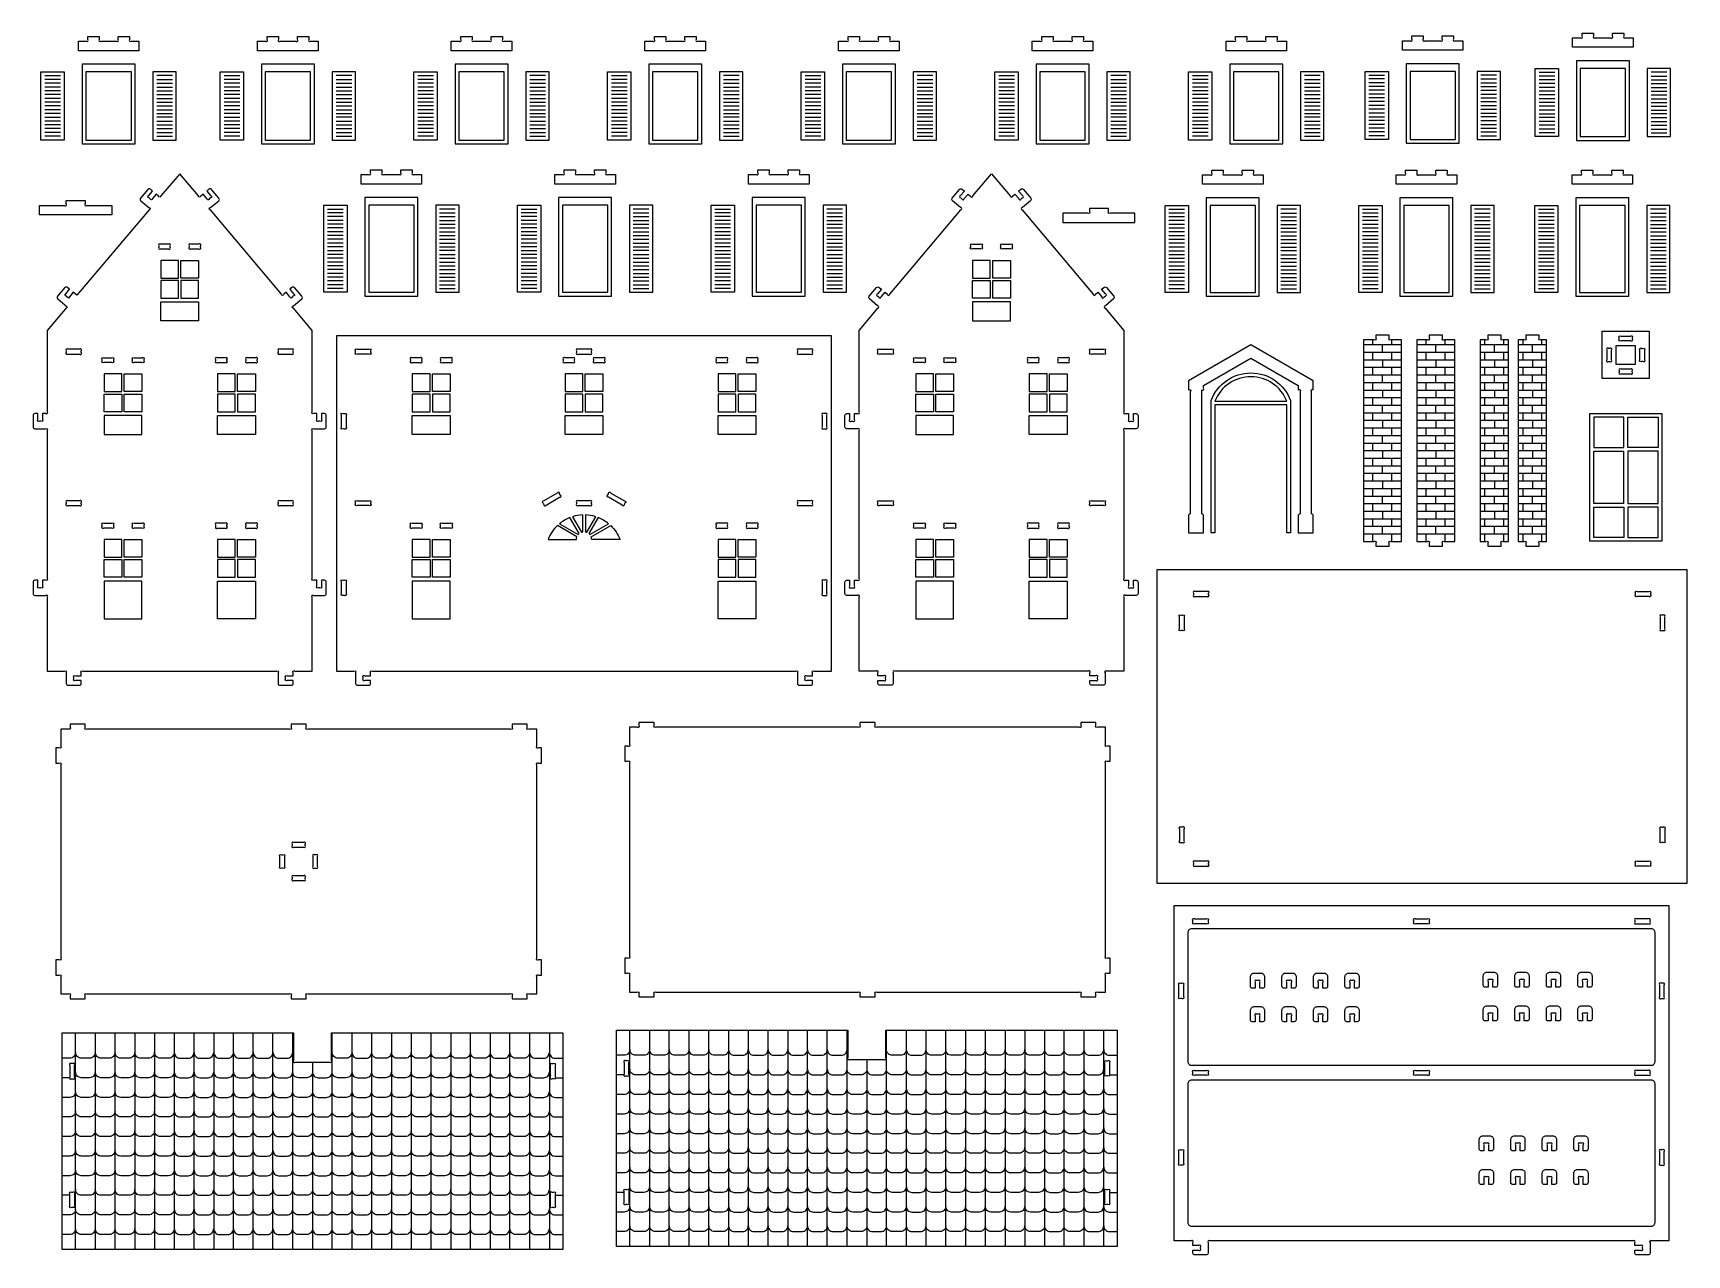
# Model space of a CAD drawing. Extents: x 5615 to 9811, y -1205 to 1893.
import ezdxf

# ---------------------------------------------------------------- set-up
doc = ezdxf.new("R2010")
doc.units = 0
doc.header["$MEASUREMENT"] = 0
doc.layers.add('LAYER1', color=18, linetype='CONTINUOUS')

msp = doc.modelspace()

# ---------------------------------------------------------------- linework, layer by layer
at = {"layer": 'LAYER1'}
for points in [[(9521.4, 1857.5), (9521.4, 1881.5), (9541.2, 1881.5, 1), (9545.4, 1885.7), (9545.4, 1893.5), (9574.2, 1893.5), (9574.2, 1885.7, 1), (9578.5, 1881.5), (9618, 1881.5, 1), (9622.2, 1885.7), (9622.2, 1893.5), (9651, 1893.5), (9651, 1885.7, 1), (9655.3, 1881.5), (9675, 1881.5), (9675, 1857.5)], [(5730.1, 1848.8), (5730.1, 1872.8), (5749.9, 1872.8, 1), (5754.1, 1877), (5754.1, 1884.8), (5782.9, 1884.8), (5782.9, 1877, 1), (5787.2, 1872.8), (5826.7, 1872.8, 1), (5830.9, 1877), (5830.9, 1884.8), (5859.7, 1884.8), (5859.7, 1877, 1), (5864, 1872.8), (5883.7, 1872.8), (5883.7, 1848.8)], [(6185, 1848.8), (6185, 1872.8), (6204.7, 1872.8, 1), (6209, 1877), (6209, 1884.8), (6237.8, 1884.8), (6237.8, 1877, 1), (6242, 1872.8), (6281.5, 1872.8, 1), (6285.8, 1877), (6285.8, 1884.8), (6314.6, 1884.8), (6314.6, 1877, 1), (6318.8, 1872.8), (6338.6, 1872.8), (6338.6, 1848.8)], [(6676.3, 1848.8), (6676.3, 1872.8), (6696.1, 1872.8, 1), (6700.3, 1877), (6700.3, 1884.8), (6729.1, 1884.8), (6729.1, 1877, 1), (6733.4, 1872.8), (6772.9, 1872.8, 1), (6777.1, 1877), (6777.1, 1884.8), (6805.9, 1884.8), (6805.9, 1877, 1), (6810.2, 1872.8), (6829.9, 1872.8), (6829.9, 1848.8)], [(7167.7, 1848.8), (7167.7, 1872.8), (7187.5, 1872.8, 1), (7191.7, 1877), (7191.7, 1884.8), (7220.5, 1884.8), (7220.5, 1877, 1), (7224.8, 1872.8), (7264.3, 1872.8, 1), (7268.5, 1877), (7268.5, 1884.8), (7297.3, 1884.8), (7297.3, 1877, 1), (7301.6, 1872.8), (7321.3, 1872.8), (7321.3, 1848.8)], [(7659.1, 1848.8), (7659.1, 1872.8), (7678.9, 1872.8, 1), (7683.1, 1877), (7683.1, 1884.8), (7711.9, 1884.8), (7711.9, 1877, 1), (7716.2, 1872.8), (7755.7, 1872.8, 1), (7759.9, 1877), (7759.9, 1884.8), (7788.7, 1884.8), (7788.7, 1877, 1), (7793, 1872.8), (7812.7, 1872.8), (7812.7, 1848.8)], [(8150.5, 1848.8), (8150.5, 1872.8), (8170.3, 1872.8, 1), (8174.5, 1877), (8174.5, 1884.8), (8203.3, 1884.8), (8203.3, 1877, 1), (8207.6, 1872.8), (8247.1, 1872.8, 1), (8251.3, 1877), (8251.3, 1884.8), (8280.1, 1884.8), (8280.1, 1877, 1), (8284.4, 1872.8), (8304.1, 1872.8), (8304.1, 1848.8)], [(8641.9, 1848.8), (8641.9, 1872.8), (8661.7, 1872.8, 1), (8665.9, 1877), (8665.9, 1884.8), (8694.7, 1884.8), (8694.7, 1877, 1), (8699, 1872.8), (8738.5, 1872.8, 1), (8742.7, 1877), (8742.7, 1884.8), (8771.5, 1884.8), (8771.5, 1877, 1), (8775.8, 1872.8), (8795.5, 1872.8), (8795.5, 1848.8)], [(9089.6, 1850.1), (9089.6, 1874.1), (9109.3, 1874.1, 1), (9113.6, 1878.4), (9113.6, 1886.1), (9142.4, 1886.1), (9142.4, 1878.4, 1), (9146.6, 1874.1), (9186.1, 1874.1, 1), (9190.4, 1878.4), (9190.4, 1886.1), (9219.2, 1886.1), (9219.2, 1878.4, 1), (9223.4, 1874.1), (9243.2, 1874.1), (9243.2, 1850.1)], [(5651.2, 1139.5), (5651.2, 932.6, -1), (5646.9, 928.3), (5639.2, 928.3), (5639.2, 913.4, -1), (5634.9, 909.1), (5631.4, 909.1, -1), (5627.2, 913.4), (5627.2, 928.3), (5620, 928.3, 0.414214), (5615.2, 923.5), (5615.2, 894.7, 0.414214), (5620, 889.9), (5646.9, 889.9, -1), (5651.2, 885.7), (5651.2, 510.2, -1), (5646.9, 505.9), (5639.2, 505.9), (5639.2, 491, -1), (5634.9, 486.7), (5631.4, 486.7, -1), (5627.2, 491), (5627.2, 505.9), (5620, 505.9, 0.414214), (5615.2, 501.1), (5615.2, 472.3, 0.414214), (5620, 467.5), (5646.9, 467.5, -1), (5651.2, 463.3), (5651.2, 275.5), (5694.9, 275.5, -1), (5699.2, 271.3), (5699.2, 244.3, 0.414214), (5704, 239.5), (5732.8, 239.5, 0.414214), (5737.6, 244.3), (5737.6, 251.5), (5722.6, 251.5, -1), (5718.4, 255.8), (5718.4, 259.3, -1), (5722.6, 263.5), (5737.6, 263.5), (5737.6, 271.3, -1), (5741.8, 275.5), (6232.5, 275.5, -1), (6236.8, 271.3), (6236.8, 244.3, 0.414214), (6241.6, 239.5), (6270.4, 239.5, 0.414214), (6275.2, 244.3), (6275.2, 251.5), (6260.2, 251.5, -1), (6256, 255.8), (6256, 259.3, -1), (6260.2, 263.5), (6275.2, 263.5), (6275.2, 271.3, -1), (6279.4, 275.5), (6323.2, 275.5), (6323.2, 463.3, -1), (6327.4, 467.5), (6354.4, 467.5, 0.414214), (6359.2, 472.3), (6359.2, 501.1, 0.414214), (6354.4, 505.9), (6347.2, 505.9), (6347.2, 491, -1), (6342.9, 486.7), (6339.4, 486.7, -1), (6335.2, 491), (6335.2, 505.9), (6327.4, 505.9, -1), (6323.2, 510.2), (6323.2, 885.7, -1), (6327.4, 889.9), (6354.4, 889.9, 0.414214), (6359.2, 894.7), (6359.2, 923.5, 0.414214), (6354.4, 928.3), (6347.2, 928.3), (6347.2, 913.4, -1), (6342.9, 909.1), (6339.4, 909.1, -1), (6335.2, 913.4), (6335.2, 928.3), (6327.4, 928.3, -1), (6323.2, 932.6), (6323.2, 1139.5), (6275.6, 1195.8, -1), (6276.1, 1201.8), (6296.7, 1219.2, 0.414214), (6297.2, 1226), (6278.6, 1248, 0.414214), (6271.9, 1248.5), (6266.4, 1243.9), (6276, 1232.5, -1), (6275.5, 1226.5), (6272.9, 1224.2, -1), (6266.9, 1224.7), (6257.2, 1236.1), (6251.3, 1231.1, -1), (6245.3, 1231.6), (6065, 1444.9, -1), (6065.5, 1450.8), (6086.1, 1468.2, 0.414214), (6086.7, 1475), (6068.1, 1497, 0.414214), (6061.3, 1497.6), (6055.8, 1492.9), (6065.5, 1481.5, -1), (6065, 1475.5), (6062.3, 1473.2, -1), (6056.3, 1473.7), (6046.7, 1485.2), (6040.7, 1480.2, -1), (6034.8, 1480.7), (5987.2, 1536.9), (5939.6, 1480.7, -1), (5933.6, 1480.2), (5927.7, 1485.2), (5918, 1473.7, -1), (5912, 1473.2), (5909.4, 1475.5, -1), (5908.9, 1481.5), (5918.5, 1492.9), (5913, 1497.6, 0.414214), (5906.3, 1497), (5887.7, 1475, 0.414214), (5888.2, 1468.2), (5908.8, 1450.8, -1), (5909.3, 1444.9), (5726.3, 1228.4), (5717.1, 1236.1), (5704.7, 1221.5), (5695.6, 1229.2), (5708, 1243.9), (5702.5, 1248.5, 0.414214), (5695.7, 1248), (5677.1, 1226, 0.414214), (5677.7, 1219.2), (5701.5, 1199.1)], [(6447.5, 1510.6), (6447.5, 1534.6), (6467.3, 1534.6, 1), (6471.5, 1538.8), (6471.5, 1546.6), (6500.3, 1546.6), (6500.3, 1538.8, 1), (6504.6, 1534.6), (6544.1, 1534.6, 1), (6548.3, 1538.8), (6548.3, 1546.6), (6577.1, 1546.6), (6577.1, 1538.8, 1), (6581.4, 1534.6), (6601.1, 1534.6), (6601.1, 1510.6)], [(6938.9, 1510.6), (6938.9, 1534.6), (6958.7, 1534.6, 1), (6962.9, 1538.8), (6962.9, 1546.6), (6991.7, 1546.6), (6991.7, 1538.8, 1), (6996, 1534.6), (7035.5, 1534.6, 1), (7039.7, 1538.8), (7039.7, 1546.6), (7068.5, 1546.6), (7068.5, 1538.8, 1), (7072.8, 1534.6), (7092.5, 1534.6), (7092.5, 1510.6)], [(7430.3, 1510.6), (7430.3, 1534.6), (7450.1, 1534.6, 1), (7454.3, 1538.8), (7454.3, 1546.6), (7483.1, 1546.6), (7483.1, 1538.8, 1), (7487.4, 1534.6), (7526.9, 1534.6, 1), (7531.1, 1538.8), (7531.1, 1546.6), (7559.9, 1546.6), (7559.9, 1538.8, 1), (7564.2, 1534.6), (7583.9, 1534.6), (7583.9, 1510.6)], [(8356.4, 1219.2), (8335.8, 1201.8, 1), (8335.3, 1195.8), (8382.9, 1139.5), (8382.9, 932.6, 1), (8387.1, 928.3), (8394.9, 928.3), (8394.9, 913.4, 1), (8399.1, 909.1), (8402.7, 909.1, 1), (8406.9, 913.4), (8406.9, 928.3), (8414.1, 928.3, -0.414214), (8418.9, 923.5), (8418.9, 894.7, -0.414214), (8414.1, 889.9), (8387.1, 889.9, 1), (8382.9, 885.7), (8382.9, 510.2, 1), (8387.1, 505.9), (8394.9, 505.9), (8394.9, 491, 1), (8399.1, 486.7), (8402.7, 486.7, 1), (8406.9, 491), (8406.9, 505.9), (8414.1, 505.9, -0.414214), (8418.9, 501.1), (8418.9, 472.3, -0.414214), (8414.1, 467.5), (8387.1, 467.5, 1), (8382.9, 463.3), (8382.9, 275.5), (8339.1, 275.5, 1), (8334.9, 271.3), (8334.9, 244.3, -0.414214), (8330.1, 239.5), (8301.3, 239.5, -0.414214), (8296.5, 244.3), (8296.5, 251.5), (8311.5, 251.5, 1), (8315.7, 255.8), (8315.7, 259.3, 1), (8311.5, 263.5), (8296.5, 263.5), (8296.5, 271.3, 1), (8292.3, 275.5), (7801.5, 275.5, 1), (7797.3, 271.3), (7797.3, 244.3, -0.414214), (7792.5, 239.5), (7763.7, 239.5, -0.414214), (7758.9, 244.3), (7758.9, 251.5), (7773.9, 251.5, 1), (7778.1, 255.8), (7778.1, 259.3, 1), (7773.9, 263.5), (7758.9, 263.5), (7758.9, 271.3, 1), (7754.7, 275.5), (7710.9, 275.5), (7710.9, 463.3, 1), (7706.7, 467.5), (7679.7, 467.5, -0.414214), (7674.9, 472.3), (7674.9, 501.1, -0.414214), (7679.7, 505.9), (7686.9, 505.9), (7686.9, 491, 1), (7691.1, 486.7), (7694.7, 486.7, 1), (7698.9, 491), (7698.9, 505.9), (7706.7, 505.9, 1), (7710.9, 510.2), (7710.9, 885.7, 1), (7706.7, 889.9), (7679.7, 889.9, -0.414214), (7674.9, 894.7), (7674.9, 923.5, -0.414214), (7679.7, 928.3), (7686.9, 928.3), (7686.9, 913.4, 1), (7691.1, 909.1), (7694.7, 909.1, 1), (7698.9, 913.4), (7698.9, 928.3), (7706.7, 928.3, 1), (7710.9, 932.6), (7710.9, 1139.5), (7758.5, 1195.8, 1), (7758, 1201.8), (7737.4, 1219.2, -0.414214), (7736.8, 1226), (7755.4, 1248, -0.414214), (7762.2, 1248.5), (7767.7, 1243.9), (7758, 1232.5, 1), (7758.5, 1226.5), (7761.2, 1224.2, 1), (7767.2, 1224.7), (7776.9, 1236.1), (7782.8, 1231.1, 1), (7788.8, 1231.6), (7969, 1444.9, 1), (7968.5, 1450.8), (7948, 1468.2, -0.414214), (7947.4, 1475), (7966, 1497, -0.414214), (7972.8, 1497.6), (7978.3, 1492.9), (7968.6, 1481.5, 1), (7969.1, 1475.5), (7971.8, 1473.2, 1), (7977.8, 1473.7), (7987.4, 1485.2), (7993.3, 1480.2, 1), (7999.3, 1480.7), (8046.9, 1536.9), (8094.5, 1480.7, 1), (8100.5, 1480.2), (8106.4, 1485.2), (8116.1, 1473.7, 1), (8122, 1473.2), (8124.7, 1475.5, 1), (8125.2, 1481.5), (8115.6, 1492.9), (8121.1, 1497.6, -0.414214), (8127.8, 1497), (8146.4, 1475, -0.414214), (8145.8, 1468.2), (8125.3, 1450.8, 1), (8124.8, 1444.9), (8305, 1231.6, 1), (8311, 1231.1), (8317, 1236.1), (8326.6, 1224.7, 1), (8332.6, 1224.2), (8335.3, 1226.5, 1), (8335.8, 1232.5), (8326.1, 1243.9), (8331.6, 1248.5, -0.414214), (8338.4, 1248), (8357, 1226, -0.414214)], [(8582.3, 1510), (8582.3, 1534), (8602, 1534, 1), (8606.3, 1538.2), (8606.3, 1546), (8635.1, 1546), (8635.1, 1538.2, 1), (8639.3, 1534), (8678.8, 1534, 1), (8683.1, 1538.2), (8683.1, 1546), (8711.9, 1546), (8711.9, 1538.2, 1), (8716.1, 1534), (8735.9, 1534), (8735.9, 1510)], [(9073.7, 1510), (9073.7, 1534), (9093.4, 1534, 1), (9097.7, 1538.2), (9097.7, 1546), (9126.5, 1546), (9126.5, 1538.2, 1), (9130.7, 1534), (9170.2, 1534, 1), (9174.5, 1538.2), (9174.5, 1546), (9203.3, 1546), (9203.3, 1538.2, 1), (9207.5, 1534), (9227.3, 1534), (9227.3, 1510)], [(9519.9, 1510), (9519.9, 1534), (9539.7, 1534, 1), (9543.9, 1538.2), (9543.9, 1546), (9572.7, 1546), (9572.7, 1538.2, 1), (9577, 1534), (9616.5, 1534, 1), (9620.7, 1538.2), (9620.7, 1546), (9649.5, 1546), (9649.5, 1538.2, 1), (9653.8, 1534), (9673.5, 1534), (9673.5, 1510)], [(5631.8, 1456.5), (5695, 1456.5, 1), (5699.3, 1460.7), (5699.3, 1468.5), (5747.3, 1468.5), (5747.3, 1460.7, 1), (5751.5, 1456.5), (5814.7, 1456.5), (5814.7, 1432.5), (5631.8, 1432.5)], [(8410.8, 1436.9), (8347.6, 1436.9, -1), (8343.4, 1441.1), (8343.4, 1448.9), (8295.4, 1448.9), (8295.4, 1441.1, -1), (8291.1, 1436.9), (8227.9, 1436.9), (8227.9, 1412.9), (8410.8, 1412.9)], [(5938.6, 1345.9), (5958.9, 1345.9, 1), (5963.2, 1350.2), (5963.2, 1353.7, 1), (5958.9, 1357.9), (5938.6, 1357.9, 1), (5934.4, 1353.7), (5934.4, 1350.2, 1)], [(6015.4, 1345.9), (6035.7, 1345.9, 1), (6040, 1350.2), (6040, 1353.7, 1), (6035.7, 1357.9), (6015.4, 1357.9, 1), (6011.2, 1353.7), (6011.2, 1350.2, 1)], [(7998.3, 1357.9), (8018.7, 1357.9, -1), (8022.9, 1353.7), (8022.9, 1350.2, -1), (8018.7, 1345.9), (7998.3, 1345.9, -1), (7994.1, 1350.2), (7994.1, 1353.7, -1)], [(8075.1, 1357.9), (8095.5, 1357.9, -1), (8099.7, 1353.7), (8099.7, 1350.2, -1), (8095.5, 1345.9), (8075.1, 1345.9, -1), (8070.9, 1350.2), (8070.9, 1353.7, -1)], [(5703.4, 1079.5), (5733.3, 1079.5, 1), (5737.6, 1083.8), (5737.6, 1087.3, 1), (5733.3, 1091.5), (5703.4, 1091.5, 1), (5699.2, 1087.3), (5699.2, 1083.8, 1)], [(6236.8, 1087.3), (6236.8, 1083.8, 1), (6241, 1079.5), (6270.9, 1079.5, 1), (6275.2, 1083.8), (6275.2, 1087.3, 1), (6270.9, 1091.5), (6241, 1091.5, 1)], [(7588.2, 239.5, 0.414214), (7593, 244.3), (7593, 251.5), (7578, 251.5, -1), (7573.8, 255.8), (7573.8, 259.3, -1), (7578, 263.5), (7593, 263.5), (7593, 271.3, -1), (7597.2, 275.5), (7641, 275.5), (7641, 1125.3), (6385.3, 1125.3), (6385.3, 275.5), (6429.1, 275.5, -1), (6433.3, 271.3), (6433.3, 244.3, 0.414214), (6438.1, 239.5), (6466.9, 239.5, 0.414214), (6471.7, 244.3), (6471.7, 251.5), (6456.8, 251.5, -1), (6452.5, 255.8), (6452.5, 259.3, -1), (6456.8, 263.5), (6471.7, 263.5), (6471.7, 271.3, -1), (6476, 275.5), (7550.4, 275.5, -1), (7554.6, 271.3), (7554.6, 244.3, 0.414214), (7559.4, 239.5)], [(6467.5, 1079.5), (6437.6, 1079.5, -1), (6433.3, 1083.8), (6433.3, 1087.3, -1), (6437.6, 1091.5), (6467.5, 1091.5, -1), (6471.7, 1087.3), (6471.7, 1083.8, -1)], [(6998.2, 1079.5), (7028.1, 1079.5, 1), (7032.4, 1083.8), (7032.4, 1087.3, 1), (7028.1, 1091.5), (6998.2, 1091.5, 1), (6994, 1087.3), (6994, 1083.8, 1)], [(7558.8, 1079.5), (7588.8, 1079.5, 1), (7593, 1083.8), (7593, 1087.3, 1), (7588.8, 1091.5), (7558.8, 1091.5, 1), (7554.6, 1087.3), (7554.6, 1083.8, 1)], [(7793.1, 1079.5), (7763.1, 1079.5, -1), (7758.9, 1083.8), (7758.9, 1087.3, -1), (7763.1, 1091.5), (7793.1, 1091.5, -1), (7797.3, 1087.3), (7797.3, 1083.8, -1)], [(8300.7, 1091.5), (8330.7, 1091.5, -1), (8334.9, 1087.3), (8334.9, 1083.8, -1), (8330.7, 1079.5), (8300.7, 1079.5, -1), (8296.5, 1083.8), (8296.5, 1087.3, -1)], [(8580.2, 674), (8580.2, 989.1), (8580.8, 989.1, 1), (8585, 993.3), (8585, 1000.1), (8705, 1069.4), (8825, 1000.1), (8825, 989.1), (8825.6, 989.1, -1), (8829.8, 984.8), (8829.8, 674, 0.414214), (8825, 669.2), (8825, 626), (8863.4, 626), (8863.4, 669.2, 0.414214), (8858.6, 674), (8858.6, 984.8, -1), (8862.9, 989.1), (8863.4, 989.1), (8863.4, 1011.2), (8705, 1102.7), (8546.6, 1011.2), (8546.6, 989.1), (8547.2, 989.1, -1), (8551.4, 984.8), (8551.4, 674, 0.414214), (8546.6, 669.2), (8546.6, 626), (8585, 626), (8585, 669.2, 0.414214)], [(9022, 1127.4), (9022, 1119.6, -1), (9017.7, 1115.4), (8990.8, 1115.4), (8990.8, 604.2), (9017.7, 604.2, -1), (9022, 599.9), (9022, 592.2), (9055.6, 592.2), (9055.6, 599.9, -1), (9059.8, 604.2), (9086.8, 604.2), (9086.8, 1115.4), (9059.8, 1115.4, -1), (9055.6, 1119.6), (9055.6, 1127.4)], [(9157.3, 1127.4), (9157.3, 1119.6, -1), (9153.1, 1115.4), (9126.1, 1115.4), (9126.1, 604.2), (9153.1, 604.2, -1), (9157.3, 599.9), (9157.3, 592.2), (9190.9, 592.2), (9190.9, 599.9, -1), (9195.2, 604.2), (9222.1, 604.2), (9222.1, 1115.4), (9195.2, 1115.4, -1), (9190.9, 1119.6), (9190.9, 1127.4)], [(9306.2, 1127.4), (9306.2, 1119.6, -1), (9301.9, 1115.4), (9287, 1115.4), (9287, 604.2), (9301.9, 604.2, -1), (9306.2, 599.9), (9306.2, 592.2), (9339.8, 592.2), (9339.8, 599.9, -1), (9344, 604.2), (9359, 604.2), (9359, 1115.4), (9344, 1115.4, -1), (9339.8, 1119.6), (9339.8, 1127.4)], [(9402.7, 1127.4), (9402.7, 1119.6, -1), (9398.4, 1115.4), (9383.5, 1115.4), (9383.5, 604.2), (9398.4, 604.2, -1), (9402.7, 599.9), (9402.7, 592.2), (9436.3, 592.2), (9436.3, 599.9, -1), (9440.5, 604.2), (9455.5, 604.2), (9455.5, 1115.4), (9440.5, 1115.4, -1), (9436.3, 1119.6), (9436.3, 1127.4)], [(9607.9, 1089.7), (9607.9, 1064.5, 1), (9612.2, 1060.3), (9615.7, 1060.3, 1), (9619.9, 1064.5), (9619.9, 1089.7, 1), (9615.7, 1093.9), (9612.2, 1093.9, 1)], [(9643.4, 1125.1), (9668.5, 1125.1, -1), (9672.7, 1120.9), (9672.7, 1117.3, -1), (9668.5, 1113.1), (9643.4, 1113.1, -1), (9639.1, 1117.3), (9639.1, 1120.9, -1)], [(9703.9, 1089.7), (9703.9, 1064.5, -1), (9699.7, 1060.3), (9696.2, 1060.3, -1), (9691.9, 1064.5), (9691.9, 1089.7, -1), (9696.2, 1093.9), (9699.7, 1093.9, -1)], [(5794.6, 1069.9), (5814.9, 1069.9, -1), (5819.2, 1065.7), (5819.2, 1062.2, -1), (5814.9, 1057.9), (5794.6, 1057.9, -1), (5790.4, 1062.2), (5790.4, 1065.7, -1)], [(5871.4, 1069.9), (5891.7, 1069.9, -1), (5896, 1065.7), (5896, 1062.2, -1), (5891.7, 1057.9), (5871.4, 1057.9, -1), (5867.2, 1062.2), (5867.2, 1065.7, -1)], [(6082.6, 1057.9), (6102.9, 1057.9, 1), (6107.2, 1062.2), (6107.2, 1065.7, 1), (6102.9, 1069.9), (6082.6, 1069.9, 1), (6078.4, 1065.7), (6078.4, 1062.2, 1)], [(6159.4, 1057.9), (6179.7, 1057.9, 1), (6184, 1062.2), (6184, 1065.7, 1), (6179.7, 1069.9), (6159.4, 1069.9, 1), (6155.2, 1065.7), (6155.2, 1062.2, 1)], [(6576.8, 1057.9), (6597.1, 1057.9, 1), (6601.3, 1062.2), (6601.3, 1065.7, 1), (6597.1, 1069.9), (6576.8, 1069.9, 1), (6572.5, 1065.7), (6572.5, 1062.2, 1)], [(6653.6, 1057.9), (6673.9, 1057.9, 1), (6678.1, 1062.2), (6678.1, 1065.7, 1), (6673.9, 1069.9), (6653.6, 1069.9, 1), (6649.3, 1065.7), (6649.3, 1062.2, 1)], [(6964.6, 1057.9), (6984.9, 1057.9, 1), (6989.2, 1062.2), (6989.2, 1065.7, 1), (6984.9, 1069.9), (6964.6, 1069.9, 1), (6960.4, 1065.7), (6960.4, 1062.2, 1)], [(7041.4, 1057.9), (7061.7, 1057.9, 1), (7066, 1062.2), (7066, 1065.7, 1), (7061.7, 1069.9), (7041.4, 1069.9, 1), (7037.2, 1065.7), (7037.2, 1062.2, 1)], [(7348.2, 1065.7), (7348.2, 1062.2, 1), (7352.4, 1057.9), (7372.8, 1057.9, 1), (7377, 1062.2), (7377, 1065.7, 1), (7372.8, 1069.9), (7352.4, 1069.9, 1)], [(7429.2, 1057.9), (7449.6, 1057.9, 1), (7453.8, 1062.2), (7453.8, 1065.7, 1), (7449.6, 1069.9), (7429.2, 1069.9, 1), (7425, 1065.7), (7425, 1062.2, 1)], [(7854.3, 1069.9), (7874.7, 1069.9, -1), (7878.9, 1065.7), (7878.9, 1062.2, -1), (7874.7, 1057.9), (7854.3, 1057.9, -1), (7850.1, 1062.2), (7850.1, 1065.7, -1)], [(7931.1, 1069.9), (7951.5, 1069.9, -1), (7955.7, 1065.7), (7955.7, 1062.2, -1), (7951.5, 1057.9), (7931.1, 1057.9, -1), (7926.9, 1062.2), (7926.9, 1065.7, -1)], [(8142.3, 1057.9), (8162.7, 1057.9, 1), (8166.9, 1062.2), (8166.9, 1065.7, 1), (8162.7, 1069.9), (8142.3, 1069.9, 1), (8138.1, 1065.7), (8138.1, 1062.2, 1)], [(8219.1, 1057.9), (8239.5, 1057.9, 1), (8243.7, 1062.2), (8243.7, 1065.7, 1), (8239.5, 1069.9), (8219.1, 1069.9, 1), (8214.9, 1065.7), (8214.9, 1062.2, 1)], [(8604.2, 626), (8604.2, 961.7, -0.694192), (8805.8, 961.7), (8805.8, 626), (8796.2, 626), (8796.2, 950.3), (8613.8, 950.3), (8613.8, 626)], [(8613.8, 959.9), (8796.2, 959.9, 0.681461)], [(9643.4, 1029.1), (9668.5, 1029.1, 1), (9672.7, 1033.3), (9672.7, 1036.9, 1), (9668.5, 1041.1), (9643.4, 1041.1, 1), (9639.1, 1036.9), (9639.1, 1033.3, 1)], [(6409.3, 924.1), (6409.3, 894.2, -1), (6405.1, 889.9), (6401.6, 889.9, -1), (6397.3, 894.2), (6397.3, 924.1, -1), (6401.6, 928.3), (6405.1, 928.3, -1)], [(7617, 924.1), (7617, 894.2, 1), (7621.2, 889.9), (7624.8, 889.9, 1), (7629, 894.2), (7629, 924.1, 1), (7624.8, 928.3), (7621.2, 928.3, 1)], [(6945.1, 726.7), (6910.9, 707, 1), (6909.3, 701.2), (6911.1, 698.1, 1), (6916.9, 696.6), (6951.1, 716.3, 1), (6952.6, 722.1), (6950.9, 725.2, 1)], [(7081.3, 726.7), (7115.5, 707, -1), (7117, 701.2), (7115.3, 698.1, -1), (7109.5, 696.6), (7075.3, 716.3, -1), (7073.7, 722.1), (7075.5, 725.2, -1)], [(5703.4, 695.5), (5733.3, 695.5, 1), (5737.6, 699.8), (5737.6, 703.3, 1), (5733.3, 707.5), (5703.4, 707.5, 1), (5699.2, 703.3), (5699.2, 699.8, 1)], [(6236.8, 703.3), (6236.8, 699.8, 1), (6241, 695.5), (6270.9, 695.5, 1), (6275.2, 699.8), (6275.2, 703.3, 1), (6270.9, 707.5), (6241, 707.5, 1)], [(6467.5, 695.5), (6437.6, 695.5, -1), (6433.3, 699.8), (6433.3, 703.3, -1), (6437.6, 707.5), (6467.5, 707.5, -1), (6471.7, 703.3), (6471.7, 699.8, -1)], [(7006.5, 627.6, -0.044025), (7009.8, 628.5), (7009.8, 671.5, 0.067701), (6983.8, 667)], [(6998.2, 695.5), (7028.1, 695.5, 1), (7032.4, 699.8), (7032.4, 703.3, 1), (7028.1, 707.5), (6998.2, 707.5, 1), (6994, 703.3), (6994, 699.8, 1)], [(7016.5, 671.5), (7016.5, 628.5, -0.044025), (7019.8, 627.6), (7042.6, 667, 0.067701)], [(7558.8, 695.5), (7588.8, 695.5, 1), (7593, 699.8), (7593, 703.3, 1), (7588.8, 707.5), (7558.8, 707.5, 1), (7554.6, 703.3), (7554.6, 699.8, 1)], [(7763.1, 707.5), (7793.1, 707.5, -1), (7797.3, 703.3), (7797.3, 699.8, -1), (7793.1, 695.5), (7763.1, 695.5, -1), (7758.9, 699.8), (7758.9, 703.3, -1)], [(8300.7, 707.5), (8330.7, 707.5, -1), (8334.9, 703.3), (8334.9, 699.8, -1), (8330.7, 695.5), (8300.7, 695.5, -1), (8296.5, 699.8), (8296.5, 703.3, -1)], [(5794.6, 650.2), (5814.9, 650.2, -1), (5819.2, 645.9), (5819.2, 642.4, -1), (5814.9, 638.2), (5794.6, 638.2, -1), (5790.4, 642.4), (5790.4, 645.9, -1)], [(5871.4, 650.2), (5891.7, 650.2, -1), (5896, 645.9), (5896, 642.4, -1), (5891.7, 638.2), (5871.4, 638.2, -1), (5867.2, 642.4), (5867.2, 645.9, -1)], [(6082.6, 638.2), (6102.9, 638.2, 1), (6107.2, 642.4), (6107.2, 645.9, 1), (6102.9, 650.2), (6082.6, 650.2, 1), (6078.4, 645.9), (6078.4, 642.4, 1)], [(6179.7, 650.2), (6159.4, 650.2, 1), (6155.2, 645.9), (6155.2, 642.4, 1), (6159.4, 638.2), (6179.7, 638.2, 1), (6184, 642.4), (6184, 645.9, 1)], [(6576.8, 650.2), (6597.1, 650.2, -1), (6601.3, 645.9), (6601.3, 642.4, -1), (6597.1, 638.2), (6576.8, 638.2, -1), (6572.5, 642.4), (6572.5, 645.9, -1)], [(6653.6, 650.2), (6673.9, 650.2, -1), (6678.1, 645.9), (6678.1, 642.4, -1), (6673.9, 638.2), (6653.6, 638.2, -1), (6649.3, 642.4), (6649.3, 645.9, -1)], [(6994.9, 616), (6945.6, 644.5, 0.109311), (6922, 609.4), (6993.7, 609.4, -0.087672)], [(6950.9, 649.2), (6998.3, 621.9, -0.044025), (7000.7, 624.3), (6977.3, 664.7, 0.078675)], [(7049, 664.7), (7025.6, 624.3, -0.044025), (7028.1, 621.9), (7075.4, 649.2, 0.078675)], [(7104.4, 609.4), (7032.6, 609.4, 0.087672), (7031.4, 616), (7080.7, 644.5, -0.109311)], [(7372.8, 650.2), (7352.4, 650.2, 1), (7348.2, 645.9), (7348.2, 642.4, 1), (7352.4, 638.2), (7372.8, 638.2, 1), (7377, 642.4), (7377, 645.9, 1)], [(7429.2, 638.2), (7449.6, 638.2, 1), (7453.8, 642.4), (7453.8, 645.9, 1), (7449.6, 650.2), (7429.2, 650.2, 1), (7425, 645.9), (7425, 642.4, 1)], [(7874.7, 638.2), (7854.3, 638.2, -1), (7850.1, 642.4), (7850.1, 645.9, -1), (7854.3, 650.2), (7874.7, 650.2, -1), (7878.9, 645.9), (7878.9, 642.4, -1)], [(7931.1, 650.2), (7951.5, 650.2, -1), (7955.7, 645.9), (7955.7, 642.4, -1), (7951.5, 638.2), (7931.1, 638.2, -1), (7926.9, 642.4), (7926.9, 645.9, -1)], [(8142.3, 638.2), (8162.7, 638.2, 1), (8166.9, 642.4), (8166.9, 645.9, 1), (8162.7, 650.2), (8142.3, 650.2, 1), (8138.1, 645.9), (8138.1, 642.4, 1)], [(8239.5, 650.2), (8219.1, 650.2, 1), (8214.9, 645.9), (8214.9, 642.4, 1), (8219.1, 638.2), (8239.5, 638.2, 1), (8243.7, 642.4), (8243.7, 645.9, 1)], [(6409.3, 501.7), (6409.3, 471.8, -1), (6405.1, 467.5), (6401.6, 467.5, -1), (6397.3, 471.8), (6397.3, 501.7, -1), (6401.6, 505.9), (6405.1, 505.9, -1)], [(7617, 501.7), (7617, 471.8, 1), (7621.2, 467.5), (7624.8, 467.5, 1), (7629, 471.8), (7629, 501.7, 1), (7624.8, 505.9), (7621.2, 505.9, 1)], [(8593.7, 476.9), (8563.8, 476.9, 1), (8559.5, 472.6), (8559.5, 469.1, 1), (8563.8, 464.9), (8593.7, 464.9, 1), (8597.9, 469.1), (8597.9, 472.6, 1)], [(9685.1, 476.9), (9715, 476.9, -1), (9719.2, 472.6), (9719.2, 469.1, -1), (9715, 464.9), (9685.1, 464.9, -1), (9680.8, 469.1), (9680.8, 472.6, -1)], [(8535.5, 412.6), (8535.5, 382.7, -1), (8531.3, 378.5), (8527.8, 378.5, -1), (8523.5, 382.7), (8523.5, 412.6, -1), (8527.8, 416.9), (8531.3, 416.9, -1)], [(9743.2, 412.6), (9743.2, 382.7, 1), (9747.5, 378.5), (9751, 378.5, 1), (9755.2, 382.7), (9755.2, 412.6, 1), (9751, 416.9), (9747.5, 416.9, 1)], [(6308.3, -555.5), (6308.3, -547.7, -1), (6312.5, -543.5), (6826.3, -543.5, -1), (6830.5, -547.7), (6830.5, -555.5), (6868.9, -555.5), (6868.9, -547.7, -1), (6873.2, -543.5), (6892.9, -543.5), (6892.9, -499.7, -1), (6897.2, -495.5), (6904.9, -495.5), (6904.9, -457.1), (6897.2, -457.1, -1), (6892.9, -452.9), (6892.9, 37.9, -1), (6897.2, 42.1), (6904.9, 42.1), (6904.9, 80.5), (6897.2, 80.5, -1), (6892.9, 84.7), (6892.9, 128.5), (6873.2, 128.5, -1), (6868.9, 132.7), (6868.9, 140.5), (6830.5, 140.5), (6830.5, 132.7, -1), (6826.3, 128.5), (6312.5, 128.5, -1), (6308.3, 132.7), (6308.3, 140.5), (6269.9, 140.5), (6269.9, 132.7, -1), (6265.7, 128.5), (5751.9, 128.5, -1), (5747.7, 132.7), (5747.7, 140.5), (5709.3, 140.5), (5709.3, 132.7, -1), (5705, 128.5), (5685.3, 128.5), (5685.3, 84.7, -1), (5681, 80.5), (5673.3, 80.5), (5673.3, 42.1), (5681, 42.1, -1), (5685.3, 37.9), (5685.3, -452.9, -1), (5681, -457.1), (5673.3, -457.1), (5673.3, -495.5), (5681, -495.5, -1), (5685.3, -499.7), (5685.3, -543.5), (5705, -543.5, -1), (5709.3, -547.7), (5709.3, -555.5), (5747.7, -555.5), (5747.7, -547.7, -1), (5751.9, -543.5), (6265.7, -543.5, -1), (6269.9, -547.7), (6269.9, -555.5)], [(7751.4, -551), (7751.4, -543.2, -1), (7755.6, -539), (8269.4, -539, -1), (8273.6, -543.2), (8273.6, -551), (8312, -551), (8312, -543.2, -1), (8316.3, -539), (8336, -539), (8336, -495.2, -1), (8340.3, -491), (8348, -491), (8348, -452.6), (8340.3, -452.6, -1), (8336, -448.3), (8336, 42.4, -1), (8340.3, 46.6), (8348, 46.6), (8348, 85), (8340.3, 85, -1), (8336, 89.3), (8336, 133), (8316.3, 133, -1), (8312, 137.3), (8312, 145), (8273.6, 145), (8273.6, 137.3, -1), (8269.4, 133), (7755.6, 133, -1), (7751.4, 137.3), (7751.4, 145), (7713, 145), (7713, 137.3, -1), (7708.8, 133), (7195, 133, -1), (7190.8, 137.3), (7190.8, 145), (7152.4, 145), (7152.4, 137.3, -1), (7148.1, 133), (7128.4, 133), (7128.4, 89.3, -1), (7124.1, 85), (7116.4, 85), (7116.4, 46.6), (7124.1, 46.6, -1), (7128.4, 42.4), (7128.4, -448.3, -1), (7124.1, -452.6), (7116.4, -452.6), (7116.4, -491), (7124.1, -491, -1), (7128.4, -495.2), (7128.4, -539), (7148.1, -539, -1), (7152.4, -543.2), (7152.4, -551), (7190.8, -551), (7190.8, -543.2, -1), (7195, -539), (7708.8, -539, -1), (7713, -543.2), (7713, -551)], [(8523.5, -125), (8523.5, -154.9, 1), (8527.8, -159.1), (8531.3, -159.1, 1), (8535.5, -154.9), (8535.5, -125, 1), (8531.3, -120.7), (8527.8, -120.7, 1)], [(9755.2, -125), (9755.2, -154.9, -1), (9751, -159.1), (9747.5, -159.1, -1), (9743.2, -154.9), (9743.2, -125, -1), (9747.5, -120.7), (9751, -120.7, -1)], [(6276.5, -171.5), (6301.7, -171.5, 1), (6305.9, -167.3), (6305.9, -163.7, 1), (6301.7, -159.5), (6276.5, -159.5, 1), (6272.3, -163.7), (6272.3, -167.3, 1)], [(6253.1, -194.9), (6253.1, -220.1, -1), (6248.9, -224.3), (6245.3, -224.3, -1), (6241.1, -220.1), (6241.1, -194.9, -1), (6245.3, -190.7), (6248.9, -190.7, -1)], [(6325.1, -194.9), (6325.1, -220.1, 1), (6329.3, -224.3), (6332.9, -224.3, 1), (6337.1, -220.1), (6337.1, -194.9, 1), (6332.9, -190.7), (6329.3, -190.7, 1)], [(8563.8, -219.1), (8593.7, -219.1, 1), (8597.9, -214.9), (8597.9, -211.4, 1), (8593.7, -207.1), (8563.8, -207.1, 1), (8559.5, -211.4), (8559.5, -214.9, 1)], [(9715, -219.1), (9685.1, -219.1, -1), (9680.8, -214.9), (9680.8, -211.4, -1), (9685.1, -207.1), (9715, -207.1, -1), (9719.2, -211.4), (9719.2, -214.9, -1)], [(6301.7, -243.5), (6276.5, -243.5, 1), (6272.3, -247.7), (6272.3, -251.3, 1), (6276.5, -255.5), (6301.7, -255.5, 1), (6305.9, -251.3), (6305.9, -247.7, 1)], [(8562.8, -1205.3, -0.414214), (8558, -1200.5), (8558, -1193.3), (8573, -1193.3, 1), (8577.2, -1189), (8577.2, -1185.5, 1), (8573, -1181.3), (8558, -1181.3), (8558, -1173.5, 1), (8553.8, -1169.3), (8510, -1169.3), (8510, -319.5), (9765.7, -319.5), (9765.7, -1169.3), (9721.9, -1169.3, 1), (9717.7, -1173.5), (9717.7, -1200.5, -0.414214), (9712.9, -1205.3), (9684.1, -1205.3, -0.414214), (9679.3, -1200.5), (9679.3, -1193.3), (9694.2, -1193.3, 1), (9698.5, -1189), (9698.5, -1185.5, 1), (9694.2, -1181.3), (9679.3, -1181.3), (9679.3, -1173.5, 1), (9675, -1169.3), (8600.7, -1169.3, 1), (8596.4, -1173.5), (8596.4, -1200.5, -0.414214), (8591.6, -1205.3)], [(9729.7, -386.9), (9729.7, -715.7, -0.414214), (9720.1, -725.3), (8555.6, -725.3, -0.414214), (8546, -715.7), (8546, -386.9, -0.414214), (8555.6, -377.3), (9720.1, -377.3, -0.414214)], [(8562.3, -353.3), (8592.2, -353.3, -1), (8596.4, -357.5), (8596.4, -361, -1), (8592.2, -365.3), (8562.3, -365.3, -1), (8558, -361), (8558, -357.5, -1)], [(9122.9, -353.3), (9152.8, -353.3, -1), (9157, -357.5), (9157, -361, -1), (9152.8, -365.3), (9122.9, -365.3, -1), (9118.6, -361), (9118.6, -357.5, -1)], [(9683.5, -365.3), (9713.4, -365.3, 1), (9717.7, -361), (9717.7, -357.5, 1), (9713.4, -353.3), (9683.5, -353.3, 1), (9679.3, -357.5), (9679.3, -361, 1)], [(8703.8, -524), (8703.8, -500, -0.414214), (8713.4, -490.4), (8730.2, -490.4, -0.414214), (8739.8, -500), (8739.8, -524, -0.414214), (8735, -528.8), (8727.8, -528.8), (8727.8, -513.8, 1), (8723.5, -509.6), (8720, -509.6, 1), (8715.8, -513.8), (8715.8, -528.8), (8708.6, -528.8, -0.414214)], [(8783.8, -524), (8783.8, -500, -0.414214), (8793.4, -490.4), (8810.2, -490.4, -0.414214), (8819.8, -500), (8819.8, -524, -0.414214), (8815, -528.8), (8807.8, -528.8), (8807.8, -513.8, 1), (8803.6, -509.6), (8800, -509.6, 1), (8795.8, -513.8), (8795.8, -528.8), (8788.6, -528.8, -0.414214)], [(8863.8, -524), (8863.8, -500, -0.414214), (8873.4, -490.4), (8890.2, -490.4, -0.414214), (8899.8, -500), (8899.8, -524, -0.414214), (8895, -528.8), (8887.8, -528.8), (8887.8, -513.8, 1), (8883.6, -509.6), (8880.1, -509.6, 1), (8875.8, -513.8), (8875.8, -528.8), (8868.6, -528.8, -0.414214)], [(8943.8, -524), (8943.8, -500, -0.414214), (8953.4, -490.4), (8970.2, -490.4, -0.414214), (8979.8, -500), (8979.8, -524, -0.414214), (8975, -528.8), (8967.8, -528.8), (8967.8, -513.8, 1), (8963.6, -509.6), (8960.1, -509.6, 1), (8955.8, -513.8), (8955.8, -528.8), (8948.6, -528.8, -0.414214)], [(9294.7, -521.6), (9294.7, -497.6, -0.414214), (9304.3, -488), (9321.1, -488, -0.414214), (9330.7, -497.6), (9330.7, -521.6, -0.414214), (9325.9, -526.4), (9318.7, -526.4), (9318.7, -511.5, 1), (9314.4, -507.2), (9310.9, -507.2, 1), (9306.7, -511.5), (9306.7, -526.4), (9299.5, -526.4, -0.414214)], [(9374.7, -521.6), (9374.7, -497.6, -0.414214), (9384.3, -488), (9401.1, -488, -0.414214), (9410.7, -497.6), (9410.7, -521.6, -0.414214), (9405.9, -526.4), (9398.7, -526.4), (9398.7, -511.5, 1), (9394.4, -507.2), (9390.9, -507.2, 1), (9386.7, -511.5), (9386.7, -526.4), (9379.5, -526.4, -0.414214)], [(9454.7, -521.6), (9454.7, -497.6, -0.414214), (9464.3, -488), (9481.1, -488, -0.414214), (9490.7, -497.6), (9490.7, -521.6, -0.414214), (9485.9, -526.4), (9478.7, -526.4), (9478.7, -511.5, 1), (9474.4, -507.2), (9470.9, -507.2, 1), (9466.7, -511.5), (9466.7, -526.4), (9459.5, -526.4, -0.414214)], [(9534.7, -521.6), (9534.7, -497.6, -0.414214), (9544.3, -488), (9561.1, -488, -0.414214), (9570.7, -497.6), (9570.7, -521.6, -0.414214), (9565.9, -526.4), (9558.7, -526.4), (9558.7, -511.5, 1), (9554.5, -507.2), (9550.9, -507.2, 1), (9546.7, -511.5), (9546.7, -526.4), (9539.5, -526.4, -0.414214)], [(8534, -520.7), (8534, -550.6, -1), (8529.8, -554.9), (8526.3, -554.9, -1), (8522, -550.6), (8522, -520.7, -1), (8526.3, -516.5), (8529.8, -516.5, -1)], [(9745.9, -554.9), (9749.4, -554.9, 1), (9753.7, -550.6), (9753.7, -520.7, 1), (9749.4, -516.5), (9745.9, -516.5, 1), (9741.7, -520.7), (9741.7, -550.6, 1)], [(8703.8, -609.3), (8703.8, -585.3, -0.414214), (8713.4, -575.7), (8730.2, -575.7, -0.414214), (8739.8, -585.3), (8739.8, -609.3, -0.414214), (8735, -614.1), (8727.8, -614.1), (8727.8, -599.2, 1), (8723.5, -594.9), (8720, -594.9, 1), (8715.8, -599.2), (8715.8, -614.1), (8708.6, -614.1, -0.414214)], [(8783.8, -609.3), (8783.8, -585.3, -0.414214), (8793.4, -575.7), (8810.2, -575.7, -0.414214), (8819.8, -585.3), (8819.8, -609.3, -0.414214), (8815, -614.1), (8807.8, -614.1), (8807.8, -599.2, 1), (8803.6, -594.9), (8800, -594.9, 1), (8795.8, -599.2), (8795.8, -614.1), (8788.6, -614.1, -0.414214)], [(8863.8, -609.3), (8863.8, -585.3, -0.414214), (8873.4, -575.7), (8890.2, -575.7, -0.414214), (8899.8, -585.3), (8899.8, -609.3, -0.414214), (8895, -614.1), (8887.8, -614.1), (8887.8, -599.2, 1), (8883.6, -594.9), (8880.1, -594.9, 1), (8875.8, -599.2), (8875.8, -614.1), (8868.6, -614.1, -0.414214)], [(8943.8, -609.3), (8943.8, -585.3, -0.414214), (8953.4, -575.7), (8970.2, -575.7, -0.414214), (8979.8, -585.3), (8979.8, -609.3, -0.414214), (8975, -614.1), (8967.8, -614.1), (8967.8, -599.2, 1), (8963.6, -594.9), (8960.1, -594.9, 1), (8955.8, -599.2), (8955.8, -614.1), (8948.6, -614.1, -0.414214)], [(9294.7, -607), (9294.7, -583, -0.414214), (9304.3, -573.4), (9321.1, -573.4, -0.414214), (9330.7, -583), (9330.7, -607, -0.414214), (9325.9, -611.8), (9318.7, -611.8), (9318.7, -596.8, 1), (9314.4, -592.6), (9310.9, -592.6, 1), (9306.7, -596.8), (9306.7, -611.8), (9299.5, -611.8, -0.414214)], [(9374.7, -607), (9374.7, -583, -0.414214), (9384.3, -573.4), (9401.1, -573.4, -0.414214), (9410.7, -583), (9410.7, -607, -0.414214), (9405.9, -611.8), (9398.7, -611.8), (9398.7, -596.8, 1), (9394.4, -592.6), (9390.9, -592.6, 1), (9386.7, -596.8), (9386.7, -611.8), (9379.5, -611.8, -0.414214)], [(9454.7, -607), (9454.7, -583, -0.414214), (9464.3, -573.4), (9481.1, -573.4, -0.414214), (9490.7, -583), (9490.7, -607, -0.414214), (9485.9, -611.8), (9478.7, -611.8), (9478.7, -596.8, 1), (9474.4, -592.6), (9470.9, -592.6, 1), (9466.7, -596.8), (9466.7, -611.8), (9459.5, -611.8, -0.414214)], [(9534.7, -607), (9534.7, -583, -0.414214), (9544.3, -573.4), (9561.1, -573.4, -0.414214), (9570.7, -583), (9570.7, -607, -0.414214), (9565.9, -611.8), (9558.7, -611.8), (9558.7, -596.8, 1), (9554.5, -592.6), (9550.9, -592.6, 1), (9546.7, -596.8), (9546.7, -611.8), (9539.5, -611.8, -0.414214)], [(5689, -642.2), (6276, -642.2), (6276, -712.3, 1), (6280.3, -716.6), (6367.8, -716.6, 1), (6372, -712.3), (6372, -642.2), (6959.1, -642.2), (6959.1, -1191.5), (5689, -1191.5)], [(7095.5, -635), (7682.5, -635), (7682.5, -705.1, 1), (7686.7, -709.3), (7774.3, -709.3, 1), (7778.5, -705.1), (7778.5, -635), (8365.5, -635), (8365.5, -1184.2), (7095.5, -1184.2)], [(7114.7, -717.2), (7114.7, -747.1, 1), (7118.9, -751.3), (7122.4, -751.3, 1), (7126.7, -747.1), (7126.7, -717.2, 1), (7122.4, -712.9), (7118.9, -712.9, 1)], [(8346.3, -717.2), (8346.3, -747.1, -1), (8342.1, -751.3), (8338.6, -751.3, -1), (8334.3, -747.1), (8334.3, -717.2, -1), (8338.6, -712.9), (8342.1, -712.9, -1)], [(5708.2, -724.4), (5708.2, -754.3, 1), (5712.4, -758.6), (5716, -758.6, 1), (5720.2, -754.3), (5720.2, -724.4, 1), (5716, -720.2), (5712.4, -720.2, 1)], [(6939.9, -724.4), (6939.9, -754.3, -1), (6935.6, -758.6), (6932.1, -758.6, -1), (6927.9, -754.3), (6927.9, -724.4, -1), (6932.1, -720.2), (6935.6, -720.2, -1)], [(8592.2, -749.3), (8562.3, -749.3, -1), (8558, -745), (8558, -741.5, -1), (8562.3, -737.3), (8592.2, -737.3, -1), (8596.4, -741.5), (8596.4, -745, -1)], [(9122.9, -737.3), (9152.8, -737.3, -1), (9157, -741.5), (9157, -745, -1), (9152.8, -749.3), (9122.9, -749.3, -1), (9118.6, -745), (9118.6, -741.5, -1)], [(9683.5, -749.3), (9713.4, -749.3, 1), (9717.7, -745), (9717.7, -741.5, 1), (9713.4, -737.3), (9683.5, -737.3, 1), (9679.3, -741.5), (9679.3, -745, 1)], [(8546, -770.9, -0.414214), (8555.6, -761.3), (9720.1, -761.3, -0.414214), (9729.7, -770.9), (9729.7, -1123.7, -0.414214), (9720.1, -1133.3), (8555.6, -1133.3, -0.414214), (8546, -1123.7)], [(9284.5, -936.6), (9284.5, -912.6, -0.414214), (9294.1, -903), (9310.9, -903, -0.414214), (9320.5, -912.6), (9320.5, -936.6, -0.414214), (9315.7, -941.4), (9308.5, -941.4), (9308.5, -926.5, 1), (9304.2, -922.2), (9300.7, -922.2, 1), (9296.5, -926.5), (9296.5, -941.4), (9289.3, -941.4, -0.414214)], [(9364.5, -936.6), (9364.5, -912.6, -0.414214), (9374.1, -903), (9390.9, -903, -0.414214), (9400.5, -912.6), (9400.5, -936.6, -0.414214), (9395.7, -941.4), (9388.5, -941.4), (9388.5, -926.5, 1), (9384.2, -922.2), (9380.7, -922.2, 1), (9376.5, -926.5), (9376.5, -941.4), (9369.3, -941.4, -0.414214)], [(9444.5, -936.6), (9444.5, -912.6, -0.414214), (9454.1, -903), (9470.9, -903, -0.414214), (9480.5, -912.6), (9480.5, -936.6, -0.414214), (9475.7, -941.4), (9468.5, -941.4), (9468.5, -926.5, 1), (9464.3, -922.2), (9460.7, -922.2, 1), (9456.5, -926.5), (9456.5, -941.4), (9449.3, -941.4, -0.414214)], [(9524.5, -936.6), (9524.5, -912.6, -0.414214), (9534.1, -903), (9550.9, -903, -0.414214), (9560.5, -912.6), (9560.5, -936.6, -0.414214), (9555.7, -941.4), (9548.5, -941.4), (9548.5, -926.5, 1), (9544.3, -922.2), (9540.8, -922.2, 1), (9536.5, -926.5), (9536.5, -941.4), (9529.3, -941.4, -0.414214)], [(8534, -943.1), (8534, -973, -1), (8529.8, -977.3), (8526.3, -977.3, -1), (8522, -973), (8522, -943.1, -1), (8526.3, -938.9), (8529.8, -938.9, -1)], [(9741.7, -943.1), (9741.7, -973, 1), (9745.9, -977.3), (9749.4, -977.3, 1), (9753.7, -973), (9753.7, -943.1, 1), (9749.4, -938.9), (9745.9, -938.9, 1)], [(9284.5, -1022), (9284.5, -998, -0.414214), (9294.1, -988.4), (9310.9, -988.4, -0.414214), (9320.5, -998), (9320.5, -1022, -0.414214), (9315.7, -1026.8), (9308.5, -1026.8), (9308.5, -1011.8, 1), (9304.2, -1007.6), (9300.7, -1007.6, 1), (9296.5, -1011.8), (9296.5, -1026.8), (9289.3, -1026.8, -0.414214)], [(9364.5, -1022), (9364.5, -998, -0.414214), (9374.1, -988.4), (9390.9, -988.4, -0.414214), (9400.5, -998), (9400.5, -1022, -0.414214), (9395.7, -1026.8), (9388.5, -1026.8), (9388.5, -1011.8, 1), (9384.2, -1007.6), (9380.7, -1007.6, 1), (9376.5, -1011.8), (9376.5, -1026.8), (9369.3, -1026.8, -0.414214)], [(9444.5, -1022), (9444.5, -998, -0.414214), (9454.1, -988.4), (9470.9, -988.4, -0.414214), (9480.5, -998), (9480.5, -1022, -0.414214), (9475.7, -1026.8), (9468.5, -1026.8), (9468.5, -1011.8, 1), (9464.3, -1007.6), (9460.7, -1007.6, 1), (9456.5, -1011.8), (9456.5, -1026.8), (9449.3, -1026.8, -0.414214)], [(9524.5, -1022), (9524.5, -998, -0.414214), (9534.1, -988.4), (9550.9, -988.4, -0.414214), (9560.5, -998), (9560.5, -1022, -0.414214), (9555.7, -1026.8), (9548.5, -1026.8), (9548.5, -1011.8, 1), (9544.3, -1007.6), (9540.8, -1007.6, 1), (9536.5, -1011.8), (9536.5, -1026.8), (9529.3, -1026.8, -0.414214)], [(5720.2, -1050.6), (5720.2, -1080.5, -1), (5716, -1084.7), (5712.4, -1084.7, -1), (5708.2, -1080.5), (5708.2, -1050.6, -1), (5712.4, -1046.3), (5716, -1046.3, -1)], [(6939.9, -1050.6), (6939.9, -1080.5, -1), (6935.6, -1084.7), (6932.1, -1084.7, -1), (6927.9, -1080.5), (6927.9, -1050.6, -1), (6932.1, -1046.3), (6935.6, -1046.3, -1)], [(7126.7, -1043.3), (7126.7, -1073.2, -1), (7122.4, -1077.5), (7118.9, -1077.5, -1), (7114.7, -1073.2), (7114.7, -1043.3, -1), (7118.9, -1039.1), (7122.4, -1039.1, -1)], [(8346.3, -1043.3), (8346.3, -1073.2, -1), (8342.1, -1077.5), (8338.6, -1077.5, -1), (8334.3, -1073.2), (8334.3, -1043.3, -1), (8338.6, -1039.1), (8342.1, -1039.1, -1)]]:
    msp.add_lwpolyline(points, format="xyb", close=True, dxfattribs=at)
for points in [[(5874.1, 1814.3), (5739.7, 1814.3), (5739.7, 1612.7), (5874.1, 1612.7)], [(6329, 1814.3), (6194.6, 1814.3), (6194.6, 1612.7), (6329, 1612.7)], [(6820.3, 1814.3), (6685.9, 1814.3), (6685.9, 1612.7), (6820.3, 1612.7)], [(7311.7, 1814.3), (7177.3, 1814.3), (7177.3, 1612.7), (7311.7, 1612.7)], [(7803.1, 1814.3), (7668.7, 1814.3), (7668.7, 1612.7), (7803.1, 1612.7)], [(8294.5, 1814.3), (8160.1, 1814.3), (8160.1, 1612.7), (8294.5, 1612.7)], [(8785.9, 1814.3), (8651.5, 1814.3), (8651.5, 1612.7), (8785.9, 1612.7)], [(9233.6, 1815.6), (9099.2, 1815.6), (9099.2, 1614), (9233.6, 1614)], [(9665.4, 1823), (9531, 1823), (9531, 1621.4), (9665.4, 1621.4)], [(5635.2, 1795.1), (5694.4, 1795.1), (5694.4, 1622.3), (5635.2, 1622.3)], [(5864.5, 1795.1), (5749.3, 1795.1), (5749.3, 1622.3), (5864.5, 1622.3)], [(5978.6, 1795.1), (5919.4, 1795.1), (5919.4, 1622.3), (5978.6, 1622.3)], [(6090.1, 1795.1), (6149.2, 1795.1), (6149.2, 1622.3), (6090.1, 1622.3)], [(6319.4, 1795.1), (6204.2, 1795.1), (6204.2, 1622.3), (6319.4, 1622.3)], [(6433.4, 1795.1), (6374.3, 1795.1), (6374.3, 1622.3), (6433.4, 1622.3)], [(6581.5, 1795.1), (6640.6, 1795.1), (6640.6, 1622.3), (6581.5, 1622.3)], [(6810.7, 1795.1), (6695.5, 1795.1), (6695.5, 1622.3), (6810.7, 1622.3)], [(6924.8, 1795.1), (6865.7, 1795.1), (6865.7, 1622.3), (6924.8, 1622.3)], [(7072.9, 1795.1), (7132, 1795.1), (7132, 1622.3), (7072.9, 1622.3)], [(7302.1, 1795.1), (7186.9, 1795.1), (7186.9, 1622.3), (7302.1, 1622.3)], [(7416.2, 1795.1), (7357.1, 1795.1), (7357.1, 1622.3), (7416.2, 1622.3)], [(7564.3, 1795.1), (7623.4, 1795.1), (7623.4, 1622.3), (7564.3, 1622.3)], [(7793.5, 1795.1), (7678.3, 1795.1), (7678.3, 1622.3), (7793.5, 1622.3)], [(7907.6, 1795.1), (7848.5, 1795.1), (7848.5, 1622.3), (7907.6, 1622.3)], [(8055.7, 1795.1), (8114.8, 1795.1), (8114.8, 1622.3), (8055.7, 1622.3)], [(8284.9, 1795.1), (8169.7, 1795.1), (8169.7, 1622.3), (8284.9, 1622.3)], [(8399, 1795.1), (8339.9, 1795.1), (8339.9, 1622.3), (8399, 1622.3)], [(8547, 1795.1), (8606.2, 1795.1), (8606.2, 1622.3), (8547, 1622.3)], [(8776.3, 1795.1), (8661.1, 1795.1), (8661.1, 1622.3), (8776.3, 1622.3)], [(8890.4, 1795.1), (8831.3, 1795.1), (8831.3, 1622.3), (8890.4, 1622.3)], [(8994.7, 1796.4), (9053.8, 1796.4), (9053.8, 1623.6), (8994.7, 1623.6)], [(9224, 1796.4), (9108.8, 1796.4), (9108.8, 1623.6), (9224, 1623.6)], [(9338, 1796.4), (9278.9, 1796.4), (9278.9, 1623.6), (9338, 1623.6)], [(9426.5, 1803.8), (9485.7, 1803.8), (9485.7, 1631), (9426.5, 1631)], [(9655.8, 1803.8), (9540.6, 1803.8), (9540.6, 1631), (9655.8, 1631)], [(9769.9, 1803.8), (9710.7, 1803.8), (9710.7, 1631), (9769.9, 1631)], [(6591.5, 1476.1), (6457.1, 1476.1), (6457.1, 1226.5), (6591.5, 1226.5)], [(7082.9, 1476.1), (6948.5, 1476.1), (6948.5, 1226.5), (7082.9, 1226.5)], [(7574.3, 1476.1), (7439.9, 1476.1), (7439.9, 1226.5), (7574.3, 1226.5)], [(8726.3, 1475.5), (8591.9, 1475.5), (8591.9, 1225.9), (8726.3, 1225.9)], [(9217.7, 1475.5), (9083.3, 1475.5), (9083.3, 1225.9), (9217.7, 1225.9)], [(9663.9, 1475.5), (9529.5, 1475.5), (9529.5, 1225.9), (9663.9, 1225.9)], [(6352.6, 1456.9), (6411.8, 1456.9), (6411.8, 1236.1), (6352.6, 1236.1)], [(6581.9, 1456.9), (6466.7, 1456.9), (6466.7, 1236.1), (6581.9, 1236.1)], [(6696, 1456.9), (6636.8, 1456.9), (6636.8, 1236.1), (6696, 1236.1)], [(6844, 1456.9), (6903.2, 1456.9), (6903.2, 1236.1), (6844, 1236.1)], [(7073.3, 1456.9), (6958.1, 1456.9), (6958.1, 1236.1), (7073.3, 1236.1)], [(7187.4, 1456.9), (7128.2, 1456.9), (7128.2, 1236.1), (7187.4, 1236.1)], [(7335.4, 1456.9), (7394.6, 1456.9), (7394.6, 1236.1), (7335.4, 1236.1)], [(7564.7, 1456.9), (7449.5, 1456.9), (7449.5, 1236.1), (7564.7, 1236.1)], [(7678.8, 1456.9), (7619.6, 1456.9), (7619.6, 1236.1), (7678.8, 1236.1)], [(8487.4, 1456.3), (8546.5, 1456.3), (8546.5, 1235.5), (8487.4, 1235.5)], [(8716.7, 1456.3), (8601.5, 1456.3), (8601.5, 1235.5), (8716.7, 1235.5)], [(8830.7, 1456.3), (8771.6, 1456.3), (8771.6, 1235.5), (8830.7, 1235.5)], [(8978.8, 1456.3), (9037.9, 1456.3), (9037.9, 1235.5), (8978.8, 1235.5)], [(9208.1, 1456.3), (9092.9, 1456.3), (9092.9, 1235.5), (9208.1, 1235.5)], [(9322.1, 1456.3), (9263, 1456.3), (9263, 1235.5), (9322.1, 1235.5)], [(9425.1, 1456.3), (9484.2, 1456.3), (9484.2, 1235.5), (9425.1, 1235.5)], [(9654.3, 1456.3), (9539.1, 1456.3), (9539.1, 1235.5), (9654.3, 1235.5)], [(9768.4, 1456.3), (9709.3, 1456.3), (9709.3, 1235.5), (9768.4, 1235.5)], [(5984.2, 1272.1), (5984.2, 1317.1), (5939.2, 1317.1), (5939.2, 1272.1)], [(5990.2, 1317.1), (6035.2, 1317.1), (6035.2, 1272.1), (5990.2, 1272.1)], [(8043.9, 1317.1), (7998.9, 1317.1), (7998.9, 1272.1), (8043.9, 1272.1)], [(8049.9, 1272.1), (8049.9, 1317.1), (8094.9, 1317.1), (8094.9, 1272.1)], [(5939.2, 1221.1), (5984.2, 1221.1), (5984.2, 1266.1), (5939.2, 1266.1)], [(6035.2, 1221.1), (6035.2, 1266.1), (5990.2, 1266.1), (5990.2, 1221.1)], [(7998.9, 1221.1), (7998.9, 1266.1), (8043.9, 1266.1), (8043.9, 1221.1)], [(8094.9, 1221.1), (8049.9, 1221.1), (8049.9, 1266.1), (8094.9, 1266.1)], [(6035.2, 1163.5), (5939.2, 1163.5), (5939.2, 1211.5), (6035.2, 1211.5)], [(7998.9, 1163.5), (8094.9, 1163.5), (8094.9, 1211.5), (7998.9, 1211.5)], [(9715.9, 1137.1), (9715.9, 1017.1), (9595.9, 1017.1), (9595.9, 1137.1)], [(9632.1, 1100.9), (9679.8, 1100.9), (9679.8, 1053.3), (9632.1, 1053.3)], [(5840.2, 1029.1), (5795.2, 1029.1), (5795.2, 984.1), (5840.2, 984.1)], [(5846.2, 984.1), (5846.2, 1029.1), (5891.2, 1029.1), (5891.2, 984.1)], [(6128.2, 984.1), (6128.2, 1029.1), (6083.2, 1029.1), (6083.2, 984.1)], [(6134.2, 1029.1), (6179.2, 1029.1), (6179.2, 984.1), (6134.2, 984.1)], [(6622.3, 984.1), (6622.3, 1029.1), (6577.3, 1029.1), (6577.3, 984.1)], [(6628.3, 1029.1), (6673.3, 1029.1), (6673.3, 984.1), (6628.3, 984.1)], [(7010.2, 984.1), (7010.2, 1029.1), (6965.2, 1029.1), (6965.2, 984.1)], [(7016.2, 1029.1), (7061.2, 1029.1), (7061.2, 984.1), (7016.2, 984.1)], [(7398, 984.1), (7398, 1029.1), (7353, 1029.1), (7353, 984.1)], [(7404, 1029.1), (7449, 1029.1), (7449, 984.1), (7404, 984.1)], [(7899.9, 1029.1), (7854.9, 1029.1), (7854.9, 984.1), (7899.9, 984.1)], [(7905.9, 984.1), (7905.9, 1029.1), (7950.9, 1029.1), (7950.9, 984.1)], [(8187.9, 984.1), (8187.9, 1029.1), (8142.9, 1029.1), (8142.9, 984.1)], [(8193.9, 1029.1), (8238.9, 1029.1), (8238.9, 984.1), (8193.9, 984.1)], [(5795.2, 933.1), (5795.2, 978.1), (5840.2, 978.1), (5840.2, 933.1)], [(5891.2, 933.1), (5846.2, 933.1), (5846.2, 978.1), (5891.2, 978.1)], [(6083.2, 933.1), (6128.2, 933.1), (6128.2, 978.1), (6083.2, 978.1)], [(6179.2, 933.1), (6179.2, 978.1), (6134.2, 978.1), (6134.2, 933.1)], [(6577.3, 933.1), (6622.3, 933.1), (6622.3, 978.1), (6577.3, 978.1)], [(6673.3, 933.1), (6673.3, 978.1), (6628.3, 978.1), (6628.3, 933.1)], [(6965.2, 933.1), (7010.2, 933.1), (7010.2, 978.1), (6965.2, 978.1)], [(7061.2, 933.1), (7061.2, 978.1), (7016.2, 978.1), (7016.2, 933.1)], [(7353, 933.1), (7398, 933.1), (7398, 978.1), (7353, 978.1)], [(7449, 933.1), (7449, 978.1), (7404, 978.1), (7404, 933.1)], [(7854.9, 933.1), (7854.9, 978.1), (7899.9, 978.1), (7899.9, 933.1)], [(7950.9, 933.1), (7905.9, 933.1), (7905.9, 978.1), (7950.9, 978.1)], [(8142.9, 933.1), (8187.9, 933.1), (8187.9, 978.1), (8142.9, 978.1)], [(8238.9, 933.1), (8238.9, 978.1), (8193.9, 978.1), (8193.9, 933.1)], [(5795.2, 875.5), (5891.2, 875.5), (5891.2, 923.5), (5795.2, 923.5)], [(6179.2, 875.5), (6083.2, 875.5), (6083.2, 923.5), (6179.2, 923.5)], [(6673.3, 875.5), (6577.3, 875.5), (6577.3, 923.5), (6673.3, 923.5)], [(7061.2, 875.5), (6965.2, 875.5), (6965.2, 923.5), (7061.2, 923.5)], [(7449, 875.5), (7353, 875.5), (7353, 923.5), (7449, 923.5)], [(7854.9, 875.5), (7950.9, 875.5), (7950.9, 923.5), (7854.9, 923.5)], [(8238.9, 875.5), (8142.9, 875.5), (8142.9, 923.5), (8238.9, 923.5)], [(9565.3, 928.9), (9747.7, 928.9), (9747.7, 604.6), (9565.3, 604.6)], [(9574.9, 919.3), (9574.9, 842.5), (9651.7, 842.5), (9651.7, 919.3)], [(9661.3, 842.5), (9661.3, 919.3), (9738.1, 919.3), (9738.1, 842.5)], [(9661.3, 700.6), (9738.1, 700.6), (9738.1, 832.9), (9661.3, 832.9)], [(9574.9, 691), (9651.7, 691), (9651.7, 614.2), (9574.9, 614.2)], [(9661.3, 614.2), (9738.1, 614.2), (9738.1, 691), (9661.3, 691)], [(5840.2, 609.4), (5795.2, 609.4), (5795.2, 564.4), (5840.2, 564.4)], [(5846.2, 564.4), (5846.2, 609.4), (5891.2, 609.4), (5891.2, 564.4)], [(6128.2, 564.4), (6128.2, 609.4), (6083.2, 609.4), (6083.2, 564.4)], [(6134.2, 609.4), (6179.2, 609.4), (6179.2, 564.4), (6134.2, 564.4)], [(6622.3, 609.4), (6577.3, 609.4), (6577.3, 564.4), (6622.3, 564.4)], [(6628.3, 564.4), (6628.3, 609.4), (6673.3, 609.4), (6673.3, 564.4)], [(7398, 564.4), (7398, 609.4), (7353, 609.4), (7353, 564.4)], [(7404, 609.4), (7449, 609.4), (7449, 564.4), (7404, 564.4)], [(7899.9, 609.4), (7854.9, 609.4), (7854.9, 564.4), (7899.9, 564.4)], [(7905.9, 564.4), (7905.9, 609.4), (7950.9, 609.4), (7950.9, 564.4)], [(8187.9, 564.4), (8187.9, 609.4), (8142.9, 609.4), (8142.9, 564.4)], [(8193.9, 609.4), (8238.9, 609.4), (8238.9, 564.4), (8193.9, 564.4)], [(5795.2, 513.4), (5795.2, 558.4), (5840.2, 558.4), (5840.2, 513.4)], [(5891.2, 513.4), (5846.2, 513.4), (5846.2, 558.4), (5891.2, 558.4)], [(6083.2, 513.4), (6128.2, 513.4), (6128.2, 558.4), (6083.2, 558.4)], [(6179.2, 513.4), (6179.2, 558.4), (6134.2, 558.4), (6134.2, 513.4)], [(6577.3, 513.4), (6577.3, 558.4), (6622.3, 558.4), (6622.3, 513.4)], [(6673.3, 513.4), (6628.3, 513.4), (6628.3, 558.4), (6673.3, 558.4)], [(7353, 513.4), (7398, 513.4), (7398, 558.4), (7353, 558.4)], [(7449, 513.4), (7449, 558.4), (7404, 558.4), (7404, 513.4)], [(7854.9, 513.4), (7854.9, 558.4), (7899.9, 558.4), (7899.9, 513.4)], [(7950.9, 513.4), (7905.9, 513.4), (7905.9, 558.4), (7950.9, 558.4)], [(8142.9, 513.4), (8187.9, 513.4), (8187.9, 558.4), (8142.9, 558.4)], [(8238.9, 513.4), (8238.9, 558.4), (8193.9, 558.4), (8193.9, 513.4)], [(5795.2, 407.8), (5891.2, 407.8), (5891.2, 503.8), (5795.2, 503.8)], [(6179.2, 407.8), (6083.2, 407.8), (6083.2, 503.8), (6179.2, 503.8)], [(6577.3, 407.8), (6673.3, 407.8), (6673.3, 503.8), (6577.3, 503.8)], [(7449, 407.8), (7353, 407.8), (7353, 503.8), (7449, 503.8)], [(7854.9, 407.8), (7950.9, 407.8), (7950.9, 503.8), (7854.9, 503.8)], [(8238.9, 407.8), (8142.9, 407.8), (8142.9, 503.8), (8238.9, 503.8)], [(8467.4, 533.1), (9811.4, 533.1), (9811.4, -263.3), (8467.4, -263.3)]]:
    msp.add_lwpolyline(points, close=True, dxfattribs=at)
for points in [[(5644.8, 1785.5), (5684.8, 1785.5)], [(5684.8, 1775.9), (5644.8, 1775.9)], [(5684.8, 1766.3), (5644.8, 1766.3)], [(5969, 1785.5), (5929, 1785.5)], [(5929, 1775.9), (5969, 1775.9)], [(5929, 1766.3), (5969, 1766.3)], [(6099.7, 1785.5), (6139.6, 1785.5)], [(6139.6, 1775.9), (6099.7, 1775.9)], [(6139.6, 1766.3), (6099.7, 1766.3)], [(6423.8, 1785.5), (6383.9, 1785.5)], [(6383.9, 1775.9), (6423.8, 1775.9)], [(6383.9, 1766.3), (6423.8, 1766.3)], [(6591.1, 1785.5), (6631, 1785.5)], [(6631, 1775.9), (6591.1, 1775.9)], [(6631, 1766.3), (6591.1, 1766.3)], [(6915.2, 1785.5), (6875.3, 1785.5)], [(6875.3, 1775.9), (6915.2, 1775.9)], [(6875.3, 1766.3), (6915.2, 1766.3)], [(7082.5, 1785.5), (7122.4, 1785.5)], [(7122.4, 1775.9), (7082.5, 1775.9)], [(7122.4, 1766.3), (7082.5, 1766.3)], [(7406.6, 1785.5), (7366.7, 1785.5)], [(7366.7, 1775.9), (7406.6, 1775.9)], [(7366.7, 1766.3), (7406.6, 1766.3)], [(7573.9, 1785.5), (7613.8, 1785.5)], [(7613.8, 1775.9), (7573.9, 1775.9)], [(7613.8, 1766.3), (7573.9, 1766.3)], [(7898, 1785.5), (7858.1, 1785.5)], [(7858.1, 1775.9), (7898, 1775.9)], [(7858.1, 1766.3), (7898, 1766.3)], [(8065.3, 1785.5), (8105.2, 1785.5)], [(8105.2, 1775.9), (8065.3, 1775.9)], [(8105.2, 1766.3), (8065.3, 1766.3)], [(8389.4, 1785.5), (8349.5, 1785.5)], [(8349.5, 1775.9), (8389.4, 1775.9)], [(8349.5, 1766.3), (8389.4, 1766.3)], [(8556.6, 1785.5), (8596.6, 1785.5)], [(8596.6, 1775.9), (8556.6, 1775.9)], [(8596.6, 1766.3), (8556.6, 1766.3)], [(8880.8, 1785.5), (8840.9, 1785.5)], [(8840.9, 1775.9), (8880.8, 1775.9)], [(8840.9, 1766.3), (8880.8, 1766.3)], [(9004.3, 1786.8), (9044.2, 1786.8)], [(9044.2, 1777.2), (9004.3, 1777.2)], [(9044.2, 1767.6), (9004.3, 1767.6)], [(9328.4, 1786.8), (9288.5, 1786.8)], [(9288.5, 1777.2), (9328.4, 1777.2)], [(9288.5, 1767.6), (9328.4, 1767.6)], [(9436.1, 1794.2), (9476.1, 1794.2)], [(9476.1, 1784.6), (9436.1, 1784.6)], [(9476.1, 1775), (9436.1, 1775)], [(9476.1, 1765.4), (9436.1, 1765.4)], [(9760.3, 1794.2), (9720.3, 1794.2)], [(9720.3, 1784.6), (9760.3, 1784.6)], [(9720.3, 1775), (9760.3, 1775)], [(9720.3, 1765.4), (9760.3, 1765.4)], [(5684.8, 1756.7), (5644.8, 1756.7)], [(5684.8, 1747.1), (5644.8, 1747.1)], [(5684.8, 1737.5), (5644.8, 1737.5)], [(5684.8, 1727.9), (5644.8, 1727.9)], [(5929, 1756.7), (5969, 1756.7)], [(5929, 1747.1), (5969, 1747.1)], [(5929, 1737.5), (5969, 1737.5)], [(5929, 1727.9), (5969, 1727.9)], [(6139.6, 1756.7), (6099.7, 1756.7)], [(6139.6, 1747.1), (6099.7, 1747.1)], [(6139.6, 1737.5), (6099.7, 1737.5)], [(6139.6, 1727.9), (6099.7, 1727.9)], [(6383.9, 1756.7), (6423.8, 1756.7)], [(6383.9, 1747.1), (6423.8, 1747.1)], [(6383.9, 1737.5), (6423.8, 1737.5)], [(6383.9, 1727.9), (6423.8, 1727.9)], [(6631, 1756.7), (6591.1, 1756.7)], [(6631, 1747.1), (6591.1, 1747.1)], [(6631, 1737.5), (6591.1, 1737.5)], [(6631, 1727.9), (6591.1, 1727.9)], [(6875.3, 1756.7), (6915.2, 1756.7)], [(6875.3, 1747.1), (6915.2, 1747.1)], [(6875.3, 1737.5), (6915.2, 1737.5)], [(6875.3, 1727.9), (6915.2, 1727.9)], [(7122.4, 1756.7), (7082.5, 1756.7)], [(7122.4, 1747.1), (7082.5, 1747.1)], [(7122.4, 1737.5), (7082.5, 1737.5)], [(7122.4, 1727.9), (7082.5, 1727.9)], [(7366.7, 1756.7), (7406.6, 1756.7)], [(7366.7, 1747.1), (7406.6, 1747.1)], [(7366.7, 1737.5), (7406.6, 1737.5)], [(7366.7, 1727.9), (7406.6, 1727.9)], [(7613.8, 1756.7), (7573.9, 1756.7)], [(7613.8, 1747.1), (7573.9, 1747.1)], [(7613.8, 1737.5), (7573.9, 1737.5)], [(7613.8, 1727.9), (7573.9, 1727.9)], [(7858.1, 1756.7), (7898, 1756.7)], [(7858.1, 1747.1), (7898, 1747.1)], [(7858.1, 1737.5), (7898, 1737.5)], [(7858.1, 1727.9), (7898, 1727.9)], [(8105.2, 1756.7), (8065.3, 1756.7)], [(8105.2, 1747.1), (8065.3, 1747.1)], [(8105.2, 1737.5), (8065.3, 1737.5)], [(8105.2, 1727.9), (8065.3, 1727.9)], [(8349.5, 1756.7), (8389.4, 1756.7)], [(8349.5, 1747.1), (8389.4, 1747.1)], [(8349.5, 1737.5), (8389.4, 1737.5)], [(8349.5, 1727.9), (8389.4, 1727.9)], [(8596.6, 1756.7), (8556.6, 1756.7)], [(8596.6, 1747.1), (8556.6, 1747.1)], [(8596.6, 1737.5), (8556.6, 1737.5)], [(8596.6, 1727.9), (8556.6, 1727.9)], [(8840.9, 1756.7), (8880.8, 1756.7)], [(8840.9, 1747.1), (8880.8, 1747.1)], [(8840.9, 1737.5), (8880.8, 1737.5)], [(8840.9, 1727.9), (8880.8, 1727.9)], [(9044.2, 1758), (9004.3, 1758)], [(9044.2, 1748.4), (9004.3, 1748.4)], [(9044.2, 1738.8), (9004.3, 1738.8)], [(9044.2, 1729.2), (9004.3, 1729.2)], [(9288.5, 1758), (9328.4, 1758)], [(9288.5, 1748.4), (9328.4, 1748.4)], [(9288.5, 1738.8), (9328.4, 1738.8)], [(9288.5, 1729.2), (9328.4, 1729.2)], [(9476.1, 1755.8), (9436.1, 1755.8)], [(9476.1, 1746.2), (9436.1, 1746.2)], [(9476.1, 1736.6), (9436.1, 1736.6)], [(9476.1, 1727), (9436.1, 1727)], [(9720.3, 1755.8), (9760.3, 1755.8)], [(9720.3, 1746.2), (9760.3, 1746.2)], [(9720.3, 1736.6), (9760.3, 1736.6)], [(9720.3, 1727), (9760.3, 1727)], [(5684.8, 1718.3), (5644.8, 1718.3)], [(5684.8, 1708.7), (5644.8, 1708.7)], [(5684.8, 1699.1), (5644.8, 1699.1)], [(5684.8, 1689.5), (5644.8, 1689.5)], [(5644.8, 1679.9), (5684.8, 1679.9)], [(5929, 1718.3), (5969, 1718.3)], [(5929, 1708.7), (5969, 1708.7)], [(5929, 1699.1), (5969, 1699.1)], [(5929, 1689.5), (5969, 1689.5)], [(5969, 1679.9), (5929, 1679.9)], [(6139.6, 1718.3), (6099.7, 1718.3)], [(6139.6, 1708.7), (6099.7, 1708.7)], [(6139.6, 1699.1), (6099.7, 1699.1)], [(6139.6, 1689.5), (6099.7, 1689.5)], [(6099.7, 1679.9), (6139.6, 1679.9)], [(6383.9, 1718.3), (6423.8, 1718.3)], [(6383.9, 1708.7), (6423.8, 1708.7)], [(6383.9, 1699.1), (6423.8, 1699.1)], [(6383.9, 1689.5), (6423.8, 1689.5)], [(6423.8, 1679.9), (6383.9, 1679.9)], [(6631, 1718.3), (6591.1, 1718.3)], [(6631, 1708.7), (6591.1, 1708.7)], [(6631, 1699.1), (6591.1, 1699.1)], [(6631, 1689.5), (6591.1, 1689.5)], [(6591.1, 1679.9), (6631, 1679.9)], [(6875.3, 1718.3), (6915.2, 1718.3)], [(6875.3, 1708.7), (6915.2, 1708.7)], [(6875.3, 1699.1), (6915.2, 1699.1)], [(6875.3, 1689.5), (6915.2, 1689.5)], [(6915.2, 1679.9), (6875.3, 1679.9)], [(7122.4, 1718.3), (7082.5, 1718.3)], [(7122.4, 1708.7), (7082.5, 1708.7)], [(7122.4, 1699.1), (7082.5, 1699.1)], [(7122.4, 1689.5), (7082.5, 1689.5)], [(7082.5, 1679.9), (7122.4, 1679.9)], [(7366.7, 1718.3), (7406.6, 1718.3)], [(7366.7, 1708.7), (7406.6, 1708.7)], [(7366.7, 1699.1), (7406.6, 1699.1)], [(7366.7, 1689.5), (7406.6, 1689.5)], [(7406.6, 1679.9), (7366.7, 1679.9)], [(7613.8, 1718.3), (7573.9, 1718.3)], [(7613.8, 1708.7), (7573.9, 1708.7)], [(7613.8, 1699.1), (7573.9, 1699.1)], [(7613.8, 1689.5), (7573.9, 1689.5)], [(7573.9, 1679.9), (7613.8, 1679.9)], [(7858.1, 1718.3), (7898, 1718.3)], [(7858.1, 1708.7), (7898, 1708.7)], [(7858.1, 1699.1), (7898, 1699.1)], [(7858.1, 1689.5), (7898, 1689.5)], [(7898, 1679.9), (7858.1, 1679.9)], [(8105.2, 1718.3), (8065.3, 1718.3)], [(8105.2, 1708.7), (8065.3, 1708.7)], [(8105.2, 1699.1), (8065.3, 1699.1)], [(8105.2, 1689.5), (8065.3, 1689.5)], [(8065.3, 1679.9), (8105.2, 1679.9)], [(8349.5, 1718.3), (8389.4, 1718.3)], [(8349.5, 1708.7), (8389.4, 1708.7)], [(8349.5, 1699.1), (8389.4, 1699.1)], [(8349.5, 1689.5), (8389.4, 1689.5)], [(8389.4, 1679.9), (8349.5, 1679.9)], [(8596.6, 1718.3), (8556.6, 1718.3)], [(8596.6, 1708.7), (8556.6, 1708.7)], [(8596.6, 1699.1), (8556.6, 1699.1)], [(8596.6, 1689.5), (8556.6, 1689.5)], [(8556.6, 1679.9), (8596.6, 1679.9)], [(8840.9, 1718.3), (8880.8, 1718.3)], [(8840.9, 1708.7), (8880.8, 1708.7)], [(8840.9, 1699.1), (8880.8, 1699.1)], [(8840.9, 1689.5), (8880.8, 1689.5)], [(8880.8, 1679.9), (8840.9, 1679.9)], [(9044.2, 1719.6), (9004.3, 1719.6)], [(9044.2, 1710), (9004.3, 1710)], [(9044.2, 1700.4), (9004.3, 1700.4)], [(9044.2, 1690.8), (9004.3, 1690.8)], [(9004.3, 1681.2), (9044.2, 1681.2)], [(9288.5, 1719.6), (9328.4, 1719.6)], [(9288.5, 1710), (9328.4, 1710)], [(9288.5, 1700.4), (9328.4, 1700.4)], [(9288.5, 1690.8), (9328.4, 1690.8)], [(9328.4, 1681.2), (9288.5, 1681.2)], [(9476.1, 1717.4), (9436.1, 1717.4)], [(9476.1, 1707.8), (9436.1, 1707.8)], [(9476.1, 1698.2), (9436.1, 1698.2)], [(9436.1, 1688.6), (9476.1, 1688.6)], [(9476.1, 1679), (9436.1, 1679)], [(9720.3, 1717.4), (9760.3, 1717.4)], [(9720.3, 1707.8), (9760.3, 1707.8)], [(9720.3, 1698.2), (9760.3, 1698.2)], [(9760.3, 1688.6), (9720.3, 1688.6)], [(9720.3, 1679), (9760.3, 1679)], [(5684.8, 1670.3), (5644.8, 1670.3)], [(5684.8, 1660.7), (5644.8, 1660.7)], [(5684.8, 1651.1), (5644.8, 1651.1)], [(5684.8, 1641.5), (5644.8, 1641.5)], [(5929, 1670.3), (5969, 1670.3)], [(5929, 1660.7), (5969, 1660.7)], [(5929, 1651.1), (5969, 1651.1)], [(5929, 1641.5), (5969, 1641.5)], [(6139.6, 1670.3), (6099.7, 1670.3)], [(6139.6, 1660.7), (6099.7, 1660.7)], [(6139.6, 1651.1), (6099.7, 1651.1)], [(6139.6, 1641.5), (6099.7, 1641.5)], [(6383.9, 1670.3), (6423.8, 1670.3)], [(6383.9, 1660.7), (6423.8, 1660.7)], [(6383.9, 1651.1), (6423.8, 1651.1)], [(6383.9, 1641.5), (6423.8, 1641.5)], [(6631, 1670.3), (6591.1, 1670.3)], [(6631, 1660.7), (6591.1, 1660.7)], [(6631, 1651.1), (6591.1, 1651.1)], [(6631, 1641.5), (6591.1, 1641.5)], [(6875.3, 1670.3), (6915.2, 1670.3)], [(6875.3, 1660.7), (6915.2, 1660.7)], [(6875.3, 1651.1), (6915.2, 1651.1)], [(6875.3, 1641.5), (6915.2, 1641.5)], [(7122.4, 1670.3), (7082.5, 1670.3)], [(7122.4, 1660.7), (7082.5, 1660.7)], [(7122.4, 1651.1), (7082.5, 1651.1)], [(7122.4, 1641.5), (7082.5, 1641.5)], [(7366.7, 1670.3), (7406.6, 1670.3)], [(7366.7, 1660.7), (7406.6, 1660.7)], [(7366.7, 1651.1), (7406.6, 1651.1)], [(7366.7, 1641.5), (7406.6, 1641.5)], [(7613.8, 1670.3), (7573.9, 1670.3)], [(7613.8, 1660.7), (7573.9, 1660.7)], [(7613.8, 1651.1), (7573.9, 1651.1)], [(7613.8, 1641.5), (7573.9, 1641.5)], [(7858.1, 1670.3), (7898, 1670.3)], [(7858.1, 1660.7), (7898, 1660.7)], [(7858.1, 1651.1), (7898, 1651.1)], [(7858.1, 1641.5), (7898, 1641.5)], [(8105.2, 1670.3), (8065.3, 1670.3)], [(8105.2, 1660.7), (8065.3, 1660.7)], [(8105.2, 1651.1), (8065.3, 1651.1)], [(8105.2, 1641.5), (8065.3, 1641.5)], [(8349.5, 1670.3), (8389.4, 1670.3)], [(8349.5, 1660.7), (8389.4, 1660.7)], [(8349.5, 1651.1), (8389.4, 1651.1)], [(8349.5, 1641.5), (8389.4, 1641.5)], [(8596.6, 1670.3), (8556.6, 1670.3)], [(8596.6, 1660.7), (8556.6, 1660.7)], [(8596.6, 1651.1), (8556.6, 1651.1)], [(8596.6, 1641.5), (8556.6, 1641.5)], [(8840.9, 1670.3), (8880.8, 1670.3)], [(8840.9, 1660.7), (8880.8, 1660.7)], [(8840.9, 1651.1), (8880.8, 1651.1)], [(8840.9, 1641.5), (8880.8, 1641.5)], [(9044.2, 1671.6), (9004.3, 1671.6)], [(9044.2, 1662), (9004.3, 1662)], [(9044.2, 1652.4), (9004.3, 1652.4)], [(9044.2, 1642.8), (9004.3, 1642.8)], [(9288.5, 1671.6), (9328.4, 1671.6)], [(9288.5, 1662), (9328.4, 1662)], [(9288.5, 1652.4), (9328.4, 1652.4)], [(9288.5, 1642.8), (9328.4, 1642.8)], [(9476.1, 1669.4), (9436.1, 1669.4)], [(9476.1, 1659.8), (9436.1, 1659.8)], [(9476.1, 1650.2), (9436.1, 1650.2)], [(9476.1, 1640.6), (9436.1, 1640.6)], [(9720.3, 1669.4), (9760.3, 1669.4)], [(9720.3, 1659.8), (9760.3, 1659.8)], [(9720.3, 1650.2), (9760.3, 1650.2)], [(9720.3, 1640.6), (9760.3, 1640.6)], [(5684.8, 1631.9), (5644.8, 1631.9)], [(5929, 1631.9), (5969, 1631.9)], [(6139.6, 1631.9), (6099.7, 1631.9)], [(6383.9, 1631.9), (6423.8, 1631.9)], [(6631, 1631.9), (6591.1, 1631.9)], [(6875.3, 1631.9), (6915.2, 1631.9)], [(7122.4, 1631.9), (7082.5, 1631.9)], [(7366.7, 1631.9), (7406.6, 1631.9)], [(7613.8, 1631.9), (7573.9, 1631.9)], [(7858.1, 1631.9), (7898, 1631.9)], [(8105.2, 1631.9), (8065.3, 1631.9)], [(8349.5, 1631.9), (8389.4, 1631.9)], [(8596.6, 1631.9), (8556.6, 1631.9)], [(8840.9, 1631.9), (8880.8, 1631.9)], [(9044.2, 1633.2), (9004.3, 1633.2)], [(9288.5, 1633.2), (9328.4, 1633.2)], [(6362.2, 1447.3), (6402.2, 1447.3)], [(6402.2, 1437.7), (6362.2, 1437.7)], [(6402.2, 1428.1), (6362.2, 1428.1)], [(6686.4, 1447.3), (6646.4, 1447.3)], [(6646.4, 1437.7), (6686.4, 1437.7)], [(6646.4, 1428.1), (6686.4, 1428.1)], [(6853.6, 1447.3), (6893.6, 1447.3)], [(6893.6, 1437.7), (6853.6, 1437.7)], [(6893.6, 1428.1), (6853.6, 1428.1)], [(7177.8, 1447.3), (7137.8, 1447.3)], [(7137.8, 1437.7), (7177.8, 1437.7)], [(7137.8, 1428.1), (7177.8, 1428.1)], [(7345, 1447.3), (7385, 1447.3)], [(7385, 1437.7), (7345, 1437.7)], [(7385, 1428.1), (7345, 1428.1)], [(7669.2, 1447.3), (7629.2, 1447.3)], [(7629.2, 1437.7), (7669.2, 1437.7)], [(7629.2, 1428.1), (7669.2, 1428.1)], [(8497, 1446.7), (8536.9, 1446.7)], [(8536.9, 1437.1), (8497, 1437.1)], [(8536.9, 1427.5), (8497, 1427.5)], [(8821.1, 1446.7), (8781.2, 1446.7)], [(8781.2, 1437.1), (8821.1, 1437.1)], [(8781.2, 1427.5), (8821.1, 1427.5)], [(8988.4, 1446.7), (9028.3, 1446.7)], [(9028.3, 1437.1), (8988.4, 1437.1)], [(9028.3, 1427.5), (8988.4, 1427.5)], [(9312.5, 1446.7), (9272.6, 1446.7)], [(9272.6, 1437.1), (9312.5, 1437.1)], [(9272.6, 1427.5), (9312.5, 1427.5)], [(9434.7, 1446.7), (9474.6, 1446.7)], [(9474.6, 1437.1), (9434.7, 1437.1)], [(9474.6, 1427.5), (9434.7, 1427.5)], [(9758.8, 1446.7), (9718.9, 1446.7)], [(9718.9, 1437.1), (9758.8, 1437.1)], [(9718.9, 1427.5), (9758.8, 1427.5)], [(6402.2, 1418.5), (6362.2, 1418.5)], [(6402.2, 1408.9), (6362.2, 1408.9)], [(6402.2, 1399.3), (6362.2, 1399.3)], [(6402.2, 1389.7), (6362.2, 1389.7)], [(6646.4, 1418.5), (6686.4, 1418.5)], [(6646.4, 1408.9), (6686.4, 1408.9)], [(6646.4, 1399.3), (6686.4, 1399.3)], [(6646.4, 1389.7), (6686.4, 1389.7)], [(6893.6, 1418.5), (6853.6, 1418.5)], [(6893.6, 1408.9), (6853.6, 1408.9)], [(6893.6, 1399.3), (6853.6, 1399.3)], [(6893.6, 1389.7), (6853.6, 1389.7)], [(7137.8, 1418.5), (7177.8, 1418.5)], [(7137.8, 1408.9), (7177.8, 1408.9)], [(7137.8, 1399.3), (7177.8, 1399.3)], [(7137.8, 1389.7), (7177.8, 1389.7)], [(7385, 1418.5), (7345, 1418.5)], [(7385, 1408.9), (7345, 1408.9)], [(7385, 1399.3), (7345, 1399.3)], [(7385, 1389.7), (7345, 1389.7)], [(7629.2, 1418.5), (7669.2, 1418.5)], [(7629.2, 1408.9), (7669.2, 1408.9)], [(7629.2, 1399.3), (7669.2, 1399.3)], [(7629.2, 1389.7), (7669.2, 1389.7)], [(8536.9, 1417.9), (8497, 1417.9)], [(8536.9, 1408.3), (8497, 1408.3)], [(8536.9, 1398.7), (8497, 1398.7)], [(8536.9, 1389.1), (8497, 1389.1)], [(8781.2, 1417.9), (8821.1, 1417.9)], [(8781.2, 1408.3), (8821.1, 1408.3)], [(8781.2, 1398.7), (8821.1, 1398.7)], [(8781.2, 1389.1), (8821.1, 1389.1)], [(9028.3, 1417.9), (8988.4, 1417.9)], [(9028.3, 1408.3), (8988.4, 1408.3)], [(9028.3, 1398.7), (8988.4, 1398.7)], [(9028.3, 1389.1), (8988.4, 1389.1)], [(9272.6, 1417.9), (9312.5, 1417.9)], [(9272.6, 1408.3), (9312.5, 1408.3)], [(9272.6, 1398.7), (9312.5, 1398.7)], [(9272.6, 1389.1), (9312.5, 1389.1)], [(9474.6, 1417.9), (9434.7, 1417.9)], [(9474.6, 1408.3), (9434.7, 1408.3)], [(9474.6, 1398.7), (9434.7, 1398.7)], [(9474.6, 1389.1), (9434.7, 1389.1)], [(9718.9, 1417.9), (9758.8, 1417.9)], [(9718.9, 1408.3), (9758.8, 1408.3)], [(9718.9, 1398.7), (9758.8, 1398.7)], [(9718.9, 1389.1), (9758.8, 1389.1)], [(6402.2, 1380.1), (6362.2, 1380.1)], [(6402.2, 1370.5), (6362.2, 1370.5)], [(6402.2, 1360.9), (6362.2, 1360.9)], [(6402.2, 1351.3), (6362.2, 1351.3)], [(6646.4, 1380.1), (6686.4, 1380.1)], [(6646.4, 1370.5), (6686.4, 1370.5)], [(6646.4, 1360.9), (6686.4, 1360.9)], [(6646.4, 1351.3), (6686.4, 1351.3)], [(6893.6, 1380.1), (6853.6, 1380.1)], [(6893.6, 1370.5), (6853.6, 1370.5)], [(6893.6, 1360.9), (6853.6, 1360.9)], [(6893.6, 1351.3), (6853.6, 1351.3)], [(7137.8, 1380.1), (7177.8, 1380.1)], [(7137.8, 1370.5), (7177.8, 1370.5)], [(7137.8, 1360.9), (7177.8, 1360.9)], [(7137.8, 1351.3), (7177.8, 1351.3)], [(7385, 1380.1), (7345, 1380.1)], [(7385, 1370.5), (7345, 1370.5)], [(7385, 1360.9), (7345, 1360.9)], [(7385, 1351.3), (7345, 1351.3)], [(7629.2, 1380.1), (7669.2, 1380.1)], [(7629.2, 1370.5), (7669.2, 1370.5)], [(7629.2, 1360.9), (7669.2, 1360.9)], [(7629.2, 1351.3), (7669.2, 1351.3)], [(8536.9, 1379.5), (8497, 1379.5)], [(8536.9, 1369.9), (8497, 1369.9)], [(8536.9, 1360.3), (8497, 1360.3)], [(8536.9, 1350.7), (8497, 1350.7)], [(8781.2, 1379.5), (8821.1, 1379.5)], [(8781.2, 1369.9), (8821.1, 1369.9)], [(8781.2, 1360.3), (8821.1, 1360.3)], [(8781.2, 1350.7), (8821.1, 1350.7)], [(9028.3, 1379.5), (8988.4, 1379.5)], [(9028.3, 1369.9), (8988.4, 1369.9)], [(9028.3, 1360.3), (8988.4, 1360.3)], [(9028.3, 1350.7), (8988.4, 1350.7)], [(9272.6, 1379.5), (9312.5, 1379.5)], [(9272.6, 1369.9), (9312.5, 1369.9)], [(9272.6, 1360.3), (9312.5, 1360.3)], [(9272.6, 1350.7), (9312.5, 1350.7)], [(9474.6, 1379.5), (9434.7, 1379.5)], [(9474.6, 1369.9), (9434.7, 1369.9)], [(9474.6, 1360.3), (9434.7, 1360.3)], [(9474.6, 1350.7), (9434.7, 1350.7)], [(9718.9, 1379.5), (9758.8, 1379.5)], [(9718.9, 1369.9), (9758.8, 1369.9)], [(9718.9, 1360.3), (9758.8, 1360.3)], [(9718.9, 1350.7), (9758.8, 1350.7)], [(6362.2, 1341.7), (6402.2, 1341.7)], [(6402.2, 1332.1), (6362.2, 1332.1)], [(6402.2, 1322.5), (6362.2, 1322.5)], [(6402.2, 1312.9), (6362.2, 1312.9)], [(6402.2, 1303.3), (6362.2, 1303.3)], [(6686.4, 1341.7), (6646.4, 1341.7)], [(6646.4, 1332.1), (6686.4, 1332.1)], [(6646.4, 1322.5), (6686.4, 1322.5)], [(6646.4, 1312.9), (6686.4, 1312.9)], [(6646.4, 1303.3), (6686.4, 1303.3)], [(6853.6, 1341.7), (6893.6, 1341.7)], [(6893.6, 1332.1), (6853.6, 1332.1)], [(6893.6, 1322.5), (6853.6, 1322.5)], [(6893.6, 1312.9), (6853.6, 1312.9)], [(6893.6, 1303.3), (6853.6, 1303.3)], [(7177.8, 1341.7), (7137.8, 1341.7)], [(7137.8, 1332.1), (7177.8, 1332.1)], [(7137.8, 1322.5), (7177.8, 1322.5)], [(7137.8, 1312.9), (7177.8, 1312.9)], [(7137.8, 1303.3), (7177.8, 1303.3)], [(7345, 1341.7), (7385, 1341.7)], [(7385, 1332.1), (7345, 1332.1)], [(7385, 1322.5), (7345, 1322.5)], [(7385, 1312.9), (7345, 1312.9)], [(7385, 1303.3), (7345, 1303.3)], [(7669.2, 1341.7), (7629.2, 1341.7)], [(7629.2, 1332.1), (7669.2, 1332.1)], [(7629.2, 1322.5), (7669.2, 1322.5)], [(7629.2, 1312.9), (7669.2, 1312.9)], [(7629.2, 1303.3), (7669.2, 1303.3)], [(8497, 1341.1), (8536.9, 1341.1)], [(8536.9, 1331.5), (8497, 1331.5)], [(8536.9, 1321.9), (8497, 1321.9)], [(8536.9, 1312.3), (8497, 1312.3)], [(8536.9, 1302.7), (8497, 1302.7)], [(8821.1, 1341.1), (8781.2, 1341.1)], [(8781.2, 1331.5), (8821.1, 1331.5)], [(8781.2, 1321.9), (8821.1, 1321.9)], [(8781.2, 1312.3), (8821.1, 1312.3)], [(8781.2, 1302.7), (8821.1, 1302.7)], [(8988.4, 1341.1), (9028.3, 1341.1)], [(9028.3, 1331.5), (8988.4, 1331.5)], [(9028.3, 1321.9), (8988.4, 1321.9)], [(9028.3, 1312.3), (8988.4, 1312.3)], [(9028.3, 1302.7), (8988.4, 1302.7)], [(9312.5, 1341.1), (9272.6, 1341.1)], [(9272.6, 1331.5), (9312.5, 1331.5)], [(9272.6, 1321.9), (9312.5, 1321.9)], [(9272.6, 1312.3), (9312.5, 1312.3)], [(9272.6, 1302.7), (9312.5, 1302.7)], [(9434.7, 1341.1), (9474.6, 1341.1)], [(9474.6, 1331.5), (9434.7, 1331.5)], [(9474.6, 1321.9), (9434.7, 1321.9)], [(9474.6, 1312.3), (9434.7, 1312.3)], [(9474.6, 1302.7), (9434.7, 1302.7)], [(9758.8, 1341.1), (9718.9, 1341.1)], [(9718.9, 1331.5), (9758.8, 1331.5)], [(9718.9, 1321.9), (9758.8, 1321.9)], [(9718.9, 1312.3), (9758.8, 1312.3)], [(9718.9, 1302.7), (9758.8, 1302.7)], [(6402.2, 1293.7), (6362.2, 1293.7)], [(6402.2, 1284.1), (6362.2, 1284.1)], [(6402.2, 1274.5), (6362.2, 1274.5)], [(6402.2, 1264.9), (6362.2, 1264.9)], [(6646.4, 1293.7), (6686.4, 1293.7)], [(6646.4, 1284.1), (6686.4, 1284.1)], [(6646.4, 1274.5), (6686.4, 1274.5)], [(6646.4, 1264.9), (6686.4, 1264.9)], [(6893.6, 1293.7), (6853.6, 1293.7)], [(6893.6, 1284.1), (6853.6, 1284.1)], [(6893.6, 1274.5), (6853.6, 1274.5)], [(6893.6, 1264.9), (6853.6, 1264.9)], [(7137.8, 1293.7), (7177.8, 1293.7)], [(7137.8, 1284.1), (7177.8, 1284.1)], [(7137.8, 1274.5), (7177.8, 1274.5)], [(7137.8, 1264.9), (7177.8, 1264.9)], [(7385, 1293.7), (7345, 1293.7)], [(7385, 1284.1), (7345, 1284.1)], [(7385, 1274.5), (7345, 1274.5)], [(7385, 1264.9), (7345, 1264.9)], [(7629.2, 1293.7), (7669.2, 1293.7)], [(7629.2, 1284.1), (7669.2, 1284.1)], [(7629.2, 1274.5), (7669.2, 1274.5)], [(7629.2, 1264.9), (7669.2, 1264.9)], [(8536.9, 1293.1), (8497, 1293.1)], [(8536.9, 1283.5), (8497, 1283.5)], [(8536.9, 1273.9), (8497, 1273.9)], [(8536.9, 1264.3), (8497, 1264.3)], [(8781.2, 1293.1), (8821.1, 1293.1)], [(8781.2, 1283.5), (8821.1, 1283.5)], [(8781.2, 1273.9), (8821.1, 1273.9)], [(8781.2, 1264.3), (8821.1, 1264.3)], [(9028.3, 1293.1), (8988.4, 1293.1)], [(9028.3, 1283.5), (8988.4, 1283.5)], [(9028.3, 1273.9), (8988.4, 1273.9)], [(9028.3, 1264.3), (8988.4, 1264.3)], [(9272.6, 1293.1), (9312.5, 1293.1)], [(9272.6, 1283.5), (9312.5, 1283.5)], [(9272.6, 1273.9), (9312.5, 1273.9)], [(9272.6, 1264.3), (9312.5, 1264.3)], [(9474.6, 1293.1), (9434.7, 1293.1)], [(9474.6, 1283.5), (9434.7, 1283.5)], [(9474.6, 1273.9), (9434.7, 1273.9)], [(9474.6, 1264.3), (9434.7, 1264.3)], [(9718.9, 1293.1), (9758.8, 1293.1)], [(9718.9, 1283.5), (9758.8, 1283.5)], [(9718.9, 1273.9), (9758.8, 1273.9)], [(9718.9, 1264.3), (9758.8, 1264.3)], [(6402.2, 1255.3), (6362.2, 1255.3)], [(6402.2, 1245.7), (6362.2, 1245.7)], [(6646.4, 1255.3), (6686.4, 1255.3)], [(6646.4, 1245.7), (6686.4, 1245.7)], [(6893.6, 1255.3), (6853.6, 1255.3)], [(6893.6, 1245.7), (6853.6, 1245.7)], [(7137.8, 1255.3), (7177.8, 1255.3)], [(7137.8, 1245.7), (7177.8, 1245.7)], [(7385, 1255.3), (7345, 1255.3)], [(7385, 1245.7), (7345, 1245.7)], [(7629.2, 1255.3), (7669.2, 1255.3)], [(7629.2, 1245.7), (7669.2, 1245.7)], [(8536.9, 1254.7), (8497, 1254.7)], [(8536.9, 1245.1), (8497, 1245.1)], [(8781.2, 1254.7), (8821.1, 1254.7)], [(8781.2, 1245.1), (8821.1, 1245.1)], [(9028.3, 1254.7), (8988.4, 1254.7)], [(9028.3, 1245.1), (8988.4, 1245.1)], [(9272.6, 1254.7), (9312.5, 1254.7)], [(9272.6, 1245.1), (9312.5, 1245.1)], [(9474.6, 1254.7), (9434.7, 1254.7)], [(9474.6, 1245.1), (9434.7, 1245.1)], [(9718.9, 1254.7), (9758.8, 1254.7)], [(9718.9, 1245.1), (9758.8, 1245.1)], [(8990.8, 1103.4), (9086.8, 1103.4)], [(9014.8, 1103.4), (9014.8, 1115.4)], [(9038.8, 1084.2), (9038.8, 1103.4)], [(9062.8, 1103.4), (9062.8, 1115.4)], [(9126.1, 1103.4), (9222.1, 1103.4)], [(9150.1, 1103.4), (9150.1, 1115.4)], [(9174.1, 1084.2), (9174.1, 1103.4)], [(9198.1, 1103.4), (9198.1, 1115.4)], [(9287, 1103.4), (9359, 1103.4)], [(9299, 1103.4), (9299, 1115.4)], [(9323, 1084.2), (9323, 1103.4)], [(9347, 1103.4), (9347, 1115.4)], [(9383.5, 1103.4), (9455.5, 1103.4)], [(9395.5, 1103.4), (9395.5, 1115.4)], [(9419.5, 1084.2), (9419.5, 1103.4)], [(9443.5, 1103.4), (9443.5, 1115.4)], [(8990.8, 1084.2), (9086.8, 1084.2)], [(8990.8, 1065), (9086.8, 1065)], [(9014.8, 1065), (9014.8, 1084.2)], [(9038.8, 1065), (9038.8, 1045.8)], [(9062.8, 1065), (9062.8, 1084.2)], [(9126.1, 1084.2), (9222.1, 1084.2)], [(9126.1, 1065), (9222.1, 1065)], [(9150.1, 1065), (9150.1, 1084.2)], [(9174.1, 1065), (9174.1, 1045.8)], [(9198.1, 1065), (9198.1, 1084.2)], [(9287, 1084.2), (9359, 1084.2)], [(9287, 1065), (9359, 1065)], [(9299, 1065), (9299, 1084.2)], [(9323, 1065), (9323, 1045.8)], [(9347, 1065), (9347, 1084.2)], [(9383.5, 1084.2), (9455.5, 1084.2)], [(9383.5, 1065), (9455.5, 1065)], [(9395.5, 1065), (9395.5, 1084.2)], [(9419.5, 1065), (9419.5, 1045.8)], [(9443.5, 1065), (9443.5, 1084.2)], [(8990.8, 1045.8), (9086.8, 1045.8)], [(8990.8, 1026.6), (9086.8, 1026.6)], [(8990.8, 1007.4), (9086.8, 1007.4)], [(9014.8, 1026.6), (9014.8, 1045.8)], [(9014.8, 988.2), (9014.8, 1007.4)], [(9038.8, 1007.4), (9038.8, 1026.6)], [(9062.8, 1026.6), (9062.8, 1045.8)], [(9062.8, 988.2), (9062.8, 1007.4)], [(9126.1, 1045.8), (9222.1, 1045.8)], [(9126.1, 1026.6), (9222.1, 1026.6)], [(9126.1, 1007.4), (9222.1, 1007.4)], [(9150.1, 1026.6), (9150.1, 1045.8)], [(9150.1, 988.2), (9150.1, 1007.4)], [(9174.1, 1007.4), (9174.1, 1026.6)], [(9198.1, 1026.6), (9198.1, 1045.8)], [(9198.1, 988.2), (9198.1, 1007.4)], [(9287, 1045.8), (9359, 1045.8)], [(9287, 1026.6), (9359, 1026.6)], [(9287, 1007.4), (9359, 1007.4)], [(9299, 1026.6), (9299, 1045.8)], [(9299, 988.2), (9299, 1007.4)], [(9323, 1007.4), (9323, 1026.6)], [(9347, 1026.6), (9347, 1045.8)], [(9347, 988.2), (9347, 1007.4)], [(9383.5, 1045.8), (9455.5, 1045.8)], [(9383.5, 1026.6), (9455.5, 1026.6)], [(9383.5, 1007.4), (9455.5, 1007.4)], [(9395.5, 1026.6), (9395.5, 1045.8)], [(9395.5, 988.2), (9395.5, 1007.4)], [(9419.5, 1007.4), (9419.5, 1026.6)], [(9443.5, 1026.6), (9443.5, 1045.8)], [(9443.5, 988.2), (9443.5, 1007.4)], [(8990.8, 988.2), (9086.8, 988.2)], [(8990.8, 969), (9086.8, 969)], [(9014.8, 949.8), (9014.8, 969)], [(9038.8, 988.2), (9038.8, 969)], [(9062.8, 949.8), (9062.8, 969)], [(9126.1, 988.2), (9222.1, 988.2)], [(9126.1, 969), (9222.1, 969)], [(9150.1, 949.8), (9150.1, 969)], [(9174.1, 988.2), (9174.1, 969)], [(9198.1, 949.8), (9198.1, 969)], [(9287, 988.2), (9359, 988.2)], [(9287, 969), (9359, 969)], [(9299, 949.8), (9299, 969)], [(9323, 988.2), (9323, 969)], [(9347, 949.8), (9347, 969)], [(9383.5, 988.2), (9455.5, 988.2)], [(9383.5, 969), (9455.5, 969)], [(9395.5, 949.8), (9395.5, 969)], [(9419.5, 988.2), (9419.5, 969)], [(9443.5, 949.8), (9443.5, 969)], [(8990.8, 949.8), (9086.8, 949.8)], [(8990.8, 930.6), (9086.8, 930.6)], [(9014.8, 911.4), (9014.8, 930.6)], [(9038.8, 930.6), (9038.8, 949.8)], [(9062.8, 911.4), (9062.8, 930.6)], [(9126.1, 949.8), (9222.1, 949.8)], [(9126.1, 930.6), (9222.1, 930.6)], [(9150.1, 911.4), (9150.1, 930.6)], [(9174.1, 930.6), (9174.1, 949.8)], [(9198.1, 911.4), (9198.1, 930.6)], [(9287, 949.8), (9359, 949.8)], [(9287, 930.6), (9359, 930.6)], [(9299, 911.4), (9299, 930.6)], [(9323, 930.6), (9323, 949.8)], [(9347, 911.4), (9347, 930.6)], [(9383.5, 949.8), (9455.5, 949.8)], [(9383.5, 930.6), (9455.5, 930.6)], [(9395.5, 911.4), (9395.5, 930.6)], [(9419.5, 930.6), (9419.5, 949.8)], [(9443.5, 911.4), (9443.5, 930.6)], [(8990.8, 911.4), (9086.8, 911.4)], [(8990.8, 892.2), (9086.8, 892.2)], [(9014.8, 873), (9014.8, 892.2)], [(9038.8, 911.4), (9038.8, 892.2)], [(9062.8, 873), (9062.8, 892.2)], [(9126.1, 911.4), (9222.1, 911.4)], [(9126.1, 892.2), (9222.1, 892.2)], [(9150.1, 873), (9150.1, 892.2)], [(9174.1, 911.4), (9174.1, 892.2)], [(9198.1, 873), (9198.1, 892.2)], [(9287, 911.4), (9359, 911.4)], [(9287, 892.2), (9359, 892.2)], [(9299, 873), (9299, 892.2)], [(9323, 911.4), (9323, 892.2)], [(9347, 873), (9347, 892.2)], [(9383.5, 911.4), (9455.5, 911.4)], [(9383.5, 892.2), (9455.5, 892.2)], [(9395.5, 873), (9395.5, 892.2)], [(9419.5, 911.4), (9419.5, 892.2)], [(9443.5, 873), (9443.5, 892.2)], [(8990.8, 873), (9086.8, 873)], [(8990.8, 853.8), (9086.8, 853.8)], [(9014.8, 834.6), (9014.8, 853.8)], [(9038.8, 853.8), (9038.8, 873)], [(9062.8, 834.6), (9062.8, 853.8)], [(9126.1, 873), (9222.1, 873)], [(9126.1, 853.8), (9222.1, 853.8)], [(9150.1, 834.6), (9150.1, 853.8)], [(9174.1, 853.8), (9174.1, 873)], [(9198.1, 834.6), (9198.1, 853.8)], [(9287, 873), (9359, 873)], [(9287, 853.8), (9359, 853.8)], [(9299, 834.6), (9299, 853.8)], [(9323, 853.8), (9323, 873)], [(9347, 834.6), (9347, 853.8)], [(9383.5, 873), (9455.5, 873)], [(9383.5, 853.8), (9455.5, 853.8)], [(9395.5, 834.6), (9395.5, 853.8)], [(9419.5, 853.8), (9419.5, 873)], [(9443.5, 834.6), (9443.5, 853.8)], [(8990.8, 834.6), (9086.8, 834.6)], [(8990.8, 815.4), (9086.8, 815.4)], [(9014.8, 796.2), (9014.8, 815.4)], [(9038.8, 834.6), (9038.8, 815.4)], [(9062.8, 796.2), (9062.8, 815.4)], [(9126.1, 834.6), (9222.1, 834.6)], [(9126.1, 815.4), (9222.1, 815.4)], [(9150.1, 796.2), (9150.1, 815.4)], [(9174.1, 834.6), (9174.1, 815.4)], [(9198.1, 796.2), (9198.1, 815.4)], [(9287, 834.6), (9359, 834.6)], [(9287, 815.4), (9359, 815.4)], [(9299, 796.2), (9299, 815.4)], [(9323, 834.6), (9323, 815.4)], [(9347, 796.2), (9347, 815.4)], [(9383.5, 834.6), (9455.5, 834.6)], [(9383.5, 815.4), (9455.5, 815.4)], [(9395.5, 796.2), (9395.5, 815.4)], [(9419.5, 834.6), (9419.5, 815.4)], [(9443.5, 796.2), (9443.5, 815.4)], [(9651.7, 700.6), (9574.9, 700.6), (9574.9, 832.9), (9651.7, 832.9)], [(9651.7, 700.6), (9651.7, 832.9)], [(8990.8, 796.2), (9086.8, 796.2)], [(8990.8, 777), (9086.8, 777)], [(8990.8, 757.8), (9086.8, 757.8)], [(9014.8, 757.8), (9014.8, 777)], [(9038.8, 777), (9038.8, 796.2)], [(9038.8, 757.8), (9038.8, 738.6)], [(9062.8, 757.8), (9062.8, 777)], [(9126.1, 796.2), (9222.1, 796.2)], [(9126.1, 777), (9222.1, 777)], [(9126.1, 757.8), (9222.1, 757.8)], [(9150.1, 757.8), (9150.1, 777)], [(9174.1, 777), (9174.1, 796.2)], [(9174.1, 757.8), (9174.1, 738.6)], [(9198.1, 757.8), (9198.1, 777)], [(9287, 796.2), (9359, 796.2)], [(9287, 777), (9359, 777)], [(9287, 757.8), (9359, 757.8)], [(9299, 757.8), (9299, 777)], [(9323, 777), (9323, 796.2)], [(9323, 757.8), (9323, 738.6)], [(9347, 757.8), (9347, 777)], [(9383.5, 796.2), (9455.5, 796.2)], [(9383.5, 777), (9455.5, 777)], [(9383.5, 757.8), (9455.5, 757.8)], [(9395.5, 757.8), (9395.5, 777)], [(9419.5, 777), (9419.5, 796.2)], [(9419.5, 757.8), (9419.5, 738.6)], [(9443.5, 757.8), (9443.5, 777)], [(8990.8, 738.6), (9086.8, 738.6)], [(8990.8, 719.4), (9086.8, 719.4)], [(9014.8, 719.4), (9014.8, 738.6)], [(9038.8, 700.2), (9038.8, 719.4)], [(9062.8, 719.4), (9062.8, 738.6)], [(9126.1, 738.6), (9222.1, 738.6)], [(9126.1, 719.4), (9222.1, 719.4)], [(9150.1, 719.4), (9150.1, 738.6)], [(9174.1, 700.2), (9174.1, 719.4)], [(9198.1, 719.4), (9198.1, 738.6)], [(9287, 738.6), (9359, 738.6)], [(9287, 719.4), (9359, 719.4)], [(9299, 719.4), (9299, 738.6)], [(9323, 700.2), (9323, 719.4)], [(9347, 719.4), (9347, 738.6)], [(9383.5, 738.6), (9455.5, 738.6)], [(9383.5, 719.4), (9455.5, 719.4)], [(9395.5, 719.4), (9395.5, 738.6)], [(9419.5, 700.2), (9419.5, 719.4)], [(9443.5, 719.4), (9443.5, 738.6)], [(8990.8, 700.2), (9086.8, 700.2)], [(8990.8, 681), (9086.8, 681)], [(9014.8, 681), (9014.8, 700.2)], [(9038.8, 681), (9038.8, 661.8)], [(9062.8, 681), (9062.8, 700.2)], [(9126.1, 700.2), (9222.1, 700.2)], [(9126.1, 681), (9222.1, 681)], [(9150.1, 681), (9150.1, 700.2)], [(9174.1, 681), (9174.1, 661.8)], [(9198.1, 681), (9198.1, 700.2)], [(9287, 700.2), (9359, 700.2)], [(9287, 681), (9359, 681)], [(9299, 681), (9299, 700.2)], [(9323, 681), (9323, 661.8)], [(9347, 681), (9347, 700.2)], [(9383.5, 700.2), (9455.5, 700.2)], [(9383.5, 681), (9455.5, 681)], [(9395.5, 681), (9395.5, 700.2)], [(9419.5, 681), (9419.5, 661.8)], [(9443.5, 681), (9443.5, 700.2)], [(8990.8, 661.8), (9086.8, 661.8)], [(8990.8, 642.6), (9086.8, 642.6)], [(9014.8, 642.6), (9014.8, 661.8)], [(9038.8, 623.4), (9038.8, 642.6)], [(9062.8, 642.6), (9062.8, 661.8)], [(9126.1, 661.8), (9222.1, 661.8)], [(9126.1, 642.6), (9222.1, 642.6)], [(9150.1, 642.6), (9150.1, 661.8)], [(9174.1, 623.4), (9174.1, 642.6)], [(9198.1, 642.6), (9198.1, 661.8)], [(9287, 661.8), (9359, 661.8)], [(9287, 642.6), (9359, 642.6)], [(9299, 642.6), (9299, 661.8)], [(9323, 623.4), (9323, 642.6)], [(9347, 642.6), (9347, 661.8)], [(9383.5, 661.8), (9455.5, 661.8)], [(9383.5, 642.6), (9455.5, 642.6)], [(9395.5, 642.6), (9395.5, 661.8)], [(9419.5, 623.4), (9419.5, 642.6)], [(9443.5, 642.6), (9443.5, 661.8)], [(8990.8, 623.4), (9086.8, 623.4)], [(9014.8, 604.2), (9014.8, 623.4)], [(9062.8, 604.2), (9062.8, 623.4)], [(9126.1, 623.4), (9222.1, 623.4)], [(9150.1, 604.2), (9150.1, 623.4)], [(9198.1, 604.2), (9198.1, 623.4)], [(9287, 623.4), (9359, 623.4)], [(9299, 604.2), (9299, 623.4)], [(9347, 604.2), (9347, 623.4)], [(9383.5, 623.4), (9455.5, 623.4)], [(9395.5, 604.2), (9395.5, 623.4)], [(9443.5, 604.2), (9443.5, 623.4)], [(7113.8, -748.7), (7095.5, -748.7)], [(8347.2, -748.7), (8365.5, -748.7)], [(5708.2, -756), (5689, -756)], [(6940.7, -756), (6959.1, -756)], [(7114.7, -1046.8), (7095.5, -1046.8)], [(7127.3, -1039.9), (7127.5, -1039.5), (7127.7, -1039.1), (7128, -1038.6), (7128.2, -1038.2), (7128.3, -1037.7), (7128.5, -1037.3), (7128.7, -1036.8), (7128.8, -1036.3), (7128.9, -1035.8), (7129.1, -1035.4), (7129.1, -1034.9), (7129.2, -1034.4), (7129.3, -1033.9), (7129.3, -1033.4), (7129.3, -1032.9), (7129.4, -1032.4)], [(8333.7, -1039.9), (8333.5, -1039.5), (8333.3, -1039.1), (8333, -1038.6), (8332.8, -1038.2), (8332.6, -1037.7), (8332.5, -1037.3), (8332.3, -1036.8), (8332.2, -1036.3), (8332, -1035.8), (8331.9, -1035.4), (8331.8, -1034.9), (8331.8, -1034.4), (8331.7, -1033.9), (8331.7, -1033.4), (8331.6, -1032.9), (8331.6, -1032.4)], [(8346.3, -1046.8), (8365.5, -1046.8)], [(5708.2, -1054.1), (5689, -1054.1)], [(6939.9, -1054.1), (6959.1, -1054.1)]]:
    msp.add_lwpolyline(points, dxfattribs=at)
for points in [[(5723.2, -1191.5, -0.047899), (5722.9, -1188.7), (5722.9, -642.2)], [(5773, -642.2), (5773, -1188.7, -0.047899), (5772.7, -1191.5)], [(5823.3, -1191.5, -0.047899), (5823.1, -1188.7), (5823.1, -642.2)], [(5873.2, -642.2), (5873.2, -1188.7, -0.047899), (5872.9, -1191.5)], [(5923.3, -642.2), (5923.3, -1188.7, -0.047899), (5923, -1191.5)], [(5973.4, -642.2), (5973.4, -1188.7, -0.047899), (5973.1, -1191.5)], [(6023.2, -1191.5, 0.047899), (6023.5, -1188.7), (6023.5, -642.2)], [(6073.6, -642.2), (6073.6, -1188.7, 0.047899), (6073.8, -1191.5)], [(6123.4, -1191.5, 0.047899), (6123.7, -1188.7), (6123.7, -642.2)], [(6173.5, -1191.5, 0.047899), (6173.7, -1188.7), (6173.7, -642.2)], [(6223.6, -1191.5, 0.047899), (6223.8, -1188.7), (6223.8, -642.2)], [(6274.2, -1191.5, -0.047899), (6273.9, -1188.7), (6273.9, -642.2)], [(6373.9, -1191.5, 0.047899), (6374.1, -1188.7), (6374.1, -642.2)], [(6424.2, -642.2), (6424.2, -1188.7, 0.047899), (6424.5, -1191.5)], [(6474.1, -1191.5, 0.047899), (6474.3, -1188.7), (6474.3, -642.2)], [(6524.4, -642.2), (6524.4, -1188.7, -0.047899), (6524.2, -1191.5)], [(6574.5, -642.2), (6574.5, -1188.7, -0.047899), (6574.2, -1191.5)], [(6624.6, -642.2), (6624.6, -1188.7, -0.047899), (6624.3, -1191.5)], [(6674.7, -642.2), (6674.7, -1188.7, -0.047899), (6674.4, -1191.5)], [(6725.1, -1191.5, -0.047899), (6724.8, -1188.7), (6724.8, -642.2)], [(6774.9, -642.2), (6774.9, -1188.7, -0.047899), (6774.6, -1191.5)], [(6824.7, -1191.5, 0.047899), (6825, -1188.7), (6825, -642.2)], [(6875.1, -642.2), (6875.1, -1188.7, 0.047899), (6875.3, -1191.5)], [(6925.2, -642.2), (6925.2, -1188.7, 0.047899), (6925.4, -1191.5)], [(7129.6, -1184.2, -0.047899), (7129.4, -1181.5), (7129.4, -635)], [(7179.4, -635), (7179.4, -1181.5, -0.047899), (7179.2, -1184.2)], [(7229.8, -1184.2, -0.047899), (7229.5, -1181.5), (7229.5, -635)], [(7279.9, -1184.2, -0.047899), (7279.6, -1181.5), (7279.6, -635)], [(7330, -1184.2, -0.047899), (7329.7, -1181.5), (7329.7, -635)], [(7379.8, -635), (7379.8, -1181.5, 0.047899), (7380.1, -1184.2)], [(7429.9, -635), (7429.9, -1181.5, 0.047899), (7430.2, -1184.2)], [(7479.8, -1184.2, 0.047899), (7480, -1181.5), (7480, -635)], [(7530.1, -635), (7530.1, -1181.5, 0.047899), (7530.4, -1184.2)], [(7579.9, -1184.2, 0.047899), (7580.2, -1181.5), (7580.2, -635)], [(7630, -1184.2, 0.047899), (7630.3, -1181.5), (7630.3, -635)], [(7680.7, -1184.2, -0.047899), (7680.4, -1181.5), (7680.4, -635)], [(7780.3, -1184.2, 0.047899), (7780.6, -1181.5), (7780.6, -635)], [(7830.7, -635), (7830.7, -1181.5, -0.047899), (7830.4, -1184.2)], [(7880.5, -1184.2, 0.047899), (7880.8, -1181.5), (7880.8, -635)], [(7931.1, -1184.2, -0.047899), (7930.9, -1181.5), (7930.9, -635)], [(7981, -635), (7981, -1181.5, -0.047899), (7980.7, -1184.2)], [(8031.1, -635), (8031.1, -1181.5, -0.047899), (8030.8, -1184.2)], [(8081.2, -635), (8081.2, -1181.5, -0.047899), (8080.9, -1184.2)], [(8131.3, -635), (8131.3, -1181.5, -0.047899), (8131, -1184.2)], [(8181.4, -635), (8181.4, -1181.5, -0.047899), (8181.1, -1184.2)], [(8231.2, -1184.2, 0.047899), (8231.4, -1181.5), (8231.4, -635)], [(8281.5, -635), (8281.5, -1181.5, 0.047899), (8281.8, -1184.2)], [(8331.4, -1184.2, 0.047899), (8331.6, -1181.5), (8331.6, -635)], [(5722.9, -691.9, -0.414214), (5708.5, -706.3), (5689, -706.3)], [(5773, -691.9, -0.414214), (5758.6, -706.3), (5737.3, -706.3, -0.414214), (5722.9, -691.9)], [(5823.1, -691.9, -0.414214), (5808.7, -706.3), (5787.4, -706.3, -0.414214), (5773, -691.9)], [(5873.2, -691.9, -0.414214), (5858.8, -706.3), (5837.5, -706.3, -0.414214), (5823.1, -691.9)], [(5923.3, -691.9, -0.414214), (5908.9, -706.3), (5887.6, -706.3, -0.414214), (5873.2, -691.9)], [(5973.4, -691.9, -0.414214), (5959, -706.3), (5937.7, -706.3, -0.414214), (5923.3, -691.9)], [(5973.4, -691.9, 0.414214), (5987.8, -706.3), (6009.1, -706.3, 0.414214), (6023.5, -691.9)], [(6023.5, -691.9, 0.414214), (6037.9, -706.3), (6059.2, -706.3, 0.414214), (6073.6, -691.9)], [(6073.6, -691.9, 0.414214), (6088, -706.3), (6109.3, -706.3, 0.414214), (6123.7, -691.9)], [(6123.7, -691.9, 0.414214), (6138.1, -706.3), (6159.3, -706.3, 0.414214), (6173.7, -691.9)], [(6173.7, -691.9, 0.414214), (6188.1, -706.3), (6209.4, -706.3, 0.414214), (6223.8, -691.9)], [(6223.8, -691.9, 0.414214), (6238.2, -706.3), (6259.5, -706.3, 0.414214), (6273.9, -691.9)], [(6276, -699.4, -0.137402), (6273.9, -691.9)], [(6372, -699.4, 0.137402), (6374.1, -691.9)], [(6424.2, -691.9, -0.414214), (6409.8, -706.3), (6388.5, -706.3, -0.414214), (6374.1, -691.9)], [(6424.2, -691.9, 0.414214), (6438.6, -706.3), (6459.9, -706.3, 0.414214), (6474.3, -691.9)], [(6524.4, -691.9, -0.414214), (6510, -706.3), (6488.7, -706.3, -0.414214), (6474.3, -691.9)], [(6574.5, -691.9, -0.414214), (6560.1, -706.3), (6538.8, -706.3, -0.414214), (6524.4, -691.9)], [(6624.6, -691.9, -0.414214), (6610.2, -706.3), (6588.9, -706.3, -0.414214), (6574.5, -691.9)], [(6674.7, -691.9, -0.414214), (6660.3, -706.3), (6639, -706.3, -0.414214), (6624.6, -691.9)], [(6724.8, -691.9, -0.414214), (6710.4, -706.3), (6689.1, -706.3, -0.414214), (6674.7, -691.9)], [(6774.9, -691.9, -0.414214), (6760.5, -706.3), (6739.2, -706.3, -0.414214), (6724.8, -691.9)], [(6774.9, -691.9, 0.414214), (6789.3, -706.3), (6810.6, -706.3, 0.414214), (6825, -691.9)], [(6875.1, -691.9, -0.414214), (6860.7, -706.3), (6839.4, -706.3, -0.414214), (6825, -691.9)], [(6875.1, -691.9, 0.414214), (6889.5, -706.3), (6910.8, -706.3, 0.414214), (6925.2, -691.9)], [(6925.2, -691.9, 0.414214), (6939.6, -706.3), (6959.1, -706.3)], [(7129.4, -684.7, -0.414214), (7115, -699.1), (7095.5, -699.1)], [(7179.4, -684.7, -0.414214), (7165, -699.1), (7143.8, -699.1, -0.414214), (7129.4, -684.7)], [(7229.5, -684.7, -0.414214), (7215.1, -699.1), (7193.8, -699.1, -0.414214), (7179.4, -684.7)], [(7279.6, -684.7, -0.414214), (7265.2, -699.1), (7243.9, -699.1, -0.414214), (7229.5, -684.7)], [(7329.7, -684.7, -0.414214), (7315.3, -699.1), (7294, -699.1, -0.414214), (7279.6, -684.7)], [(7379.8, -684.7, -0.414214), (7365.4, -699.1), (7344.1, -699.1, -0.414214), (7329.7, -684.7)], [(7379.8, -684.7, 0.414214), (7394.2, -699.1), (7415.5, -699.1, 0.414214), (7429.9, -684.7)], [(7429.9, -684.7, 0.414214), (7444.3, -699.1), (7465.6, -699.1, 0.414214), (7480, -684.7)], [(7480, -684.7, 0.414214), (7494.4, -699.1), (7515.7, -699.1, 0.414214), (7530.1, -684.7)], [(7530.1, -684.7, 0.414214), (7544.5, -699.1), (7565.8, -699.1, 0.414214), (7580.2, -684.7)], [(7580.2, -684.7, 0.414214), (7594.6, -699.1), (7615.9, -699.1, 0.414214), (7630.3, -684.7)], [(7630.3, -684.7, 0.414214), (7644.7, -699.1), (7666, -699.1, 0.414214), (7680.4, -684.7)], [(7682.5, -692.1, -0.137402), (7680.4, -684.7)], [(7730.5, -709.3), (7730.5, -1181.5, -0.047899), (7730.2, -1184.2)], [(7778.5, -692.1, 0.137402), (7780.6, -684.7)], [(7830.7, -684.7, -0.414214), (7816.3, -699.1), (7795, -699.1, -0.414214), (7780.6, -684.7)], [(7830.7, -684.7, 0.414214), (7845.1, -699.1), (7866.4, -699.1, 0.414214), (7880.8, -684.7)], [(7930.9, -684.7, -0.414214), (7916.5, -699.1), (7895.2, -699.1, -0.414214), (7880.8, -684.7)], [(7981, -684.7, -0.414214), (7966.6, -699.1), (7945.3, -699.1, -0.414214), (7930.9, -684.7)], [(8031.1, -684.7, -0.414214), (8016.7, -699.1), (7995.4, -699.1, -0.414214), (7981, -684.7)], [(8081.2, -684.7, -0.414214), (8066.8, -699.1), (8045.5, -699.1, -0.414214), (8031.1, -684.7)], [(8131.3, -684.7, -0.414214), (8116.9, -699.1), (8095.6, -699.1, -0.414214), (8081.2, -684.7)], [(8181.4, -684.7, -0.414214), (8167, -699.1), (8145.7, -699.1, -0.414214), (8131.3, -684.7)], [(8181.4, -684.7, 0.414214), (8195.8, -699.1), (8217, -699.1, 0.414214), (8231.4, -684.7)], [(8281.5, -684.7, -0.414214), (8267.1, -699.1), (8245.8, -699.1, -0.414214), (8231.4, -684.7)], [(8281.5, -684.7, 0.414214), (8295.9, -699.1), (8317.2, -699.1, 0.414214), (8331.6, -684.7)], [(8331.6, -684.7, 0.414214), (8346, -699.1), (8365.5, -699.1)], [(5722.9, -741.6, -0.156846), (5720.2, -750)], [(5773, -741.6, -0.414214), (5758.6, -756), (5737.3, -756, -0.414214), (5722.9, -741.6)], [(5823.1, -741.6, -0.414214), (5808.7, -756), (5787.4, -756, -0.414214), (5773, -741.6)], [(5873.2, -741.6, -0.414214), (5858.8, -756), (5837.5, -756, -0.414214), (5823.1, -741.6)], [(5923.3, -741.6, -0.414214), (5908.9, -756), (5887.6, -756, -0.414214), (5873.2, -741.6)], [(5973.4, -741.6, -0.414214), (5959, -756), (5937.7, -756, -0.414214), (5923.3, -741.6)], [(5973.4, -741.6, 0.414214), (5987.8, -756), (6009.1, -756, 0.414214), (6023.5, -741.6)], [(6023.5, -741.6, 0.414214), (6037.9, -756), (6059.2, -756, 0.414214), (6073.6, -741.6)], [(6073.6, -741.6, 0.414214), (6088, -756), (6109.3, -756, 0.414214), (6123.7, -741.6)], [(6123.7, -741.6, 0.414214), (6138.1, -756), (6159.3, -756, 0.414214), (6173.7, -741.6)], [(6173.7, -741.6, 0.414214), (6188.1, -756), (6209.4, -756, 0.414214), (6223.8, -741.6)], [(6223.8, -741.6, 0.414214), (6238.2, -756), (6259.5, -756, 0.414214), (6273.9, -741.6)], [(6324, -741.6, -0.414214), (6309.6, -756), (6288.3, -756, -0.414214), (6273.9, -741.6)], [(6324, -716.6), (6324, -1188.7, 0.047899), (6324.3, -1191.5)], [(6324, -741.6, 0.414214), (6338.4, -756), (6359.7, -756, 0.414214), (6374.1, -741.6)], [(6424.2, -741.6, -0.414214), (6409.8, -756), (6388.5, -756, -0.414214), (6374.1, -741.6)], [(6424.2, -741.6, 0.414214), (6438.6, -756), (6459.9, -756, 0.414214), (6474.3, -741.6)], [(6524.4, -741.6, -0.414214), (6510, -756), (6488.7, -756, -0.414214), (6474.3, -741.6)], [(6574.5, -741.6, -0.414214), (6560.1, -756), (6538.8, -756, -0.414214), (6524.4, -741.6)], [(6624.6, -741.6, -0.414214), (6610.2, -756), (6588.9, -756, -0.414214), (6574.5, -741.6)], [(6674.7, -741.6, -0.414214), (6660.3, -756), (6639, -756, -0.414214), (6624.6, -741.6)], [(6724.8, -741.6, -0.414214), (6710.4, -756), (6689.1, -756, -0.414214), (6674.7, -741.6)], [(6774.9, -741.6, -0.414214), (6760.5, -756), (6739.2, -756, -0.414214), (6724.8, -741.6)], [(6774.9, -741.6, 0.414214), (6789.3, -756), (6810.6, -756, 0.414214), (6825, -741.6)], [(6875.1, -741.6, -0.414214), (6860.7, -756), (6839.4, -756, -0.414214), (6825, -741.6)], [(6875.1, -741.6, 0.414214), (6889.5, -756), (6910.8, -756, 0.414214), (6925.2, -741.6)], [(6925.2, -741.6, 0.156846), (6927.9, -750)], [(7129.4, -734.3, -0.156846), (7126.7, -742.7)], [(7179.4, -734.3, -0.414214), (7165, -748.7), (7143.8, -748.7, -0.414214), (7129.4, -734.3)], [(7229.5, -734.3, -0.414214), (7215.1, -748.7), (7193.8, -748.7, -0.414214), (7179.4, -734.3)], [(7279.6, -734.3, -0.414214), (7265.2, -748.7), (7243.9, -748.7, -0.414214), (7229.5, -734.3)], [(7329.7, -734.3, -0.414214), (7315.3, -748.7), (7294, -748.7, -0.414214), (7279.6, -734.3)], [(7379.8, -734.3, -0.414214), (7365.4, -748.7), (7344.1, -748.7, -0.414214), (7329.7, -734.3)], [(7379.8, -734.3, 0.414214), (7394.2, -748.7), (7415.5, -748.7, 0.414214), (7429.9, -734.3)], [(7429.9, -734.3, 0.414214), (7444.3, -748.7), (7465.6, -748.7, 0.414214), (7480, -734.3)], [(7480, -734.3, 0.414214), (7494.4, -748.7), (7515.7, -748.7, 0.414214), (7530.1, -734.3)], [(7530.1, -734.3, 0.414214), (7544.5, -748.7), (7565.8, -748.7, 0.414214), (7580.2, -734.3)], [(7580.2, -734.3, 0.414214), (7594.6, -748.7), (7615.9, -748.7, 0.414214), (7630.3, -734.3)], [(7630.3, -734.3, 0.414214), (7644.7, -748.7), (7666, -748.7, 0.414214), (7680.4, -734.3)], [(7730.5, -734.3, -0.414214), (7716.1, -748.7), (7694.8, -748.7, -0.414214), (7680.4, -734.3)], [(7730.5, -734.3, 0.414214), (7744.9, -748.7), (7766.2, -748.7, 0.414214), (7780.6, -734.3)], [(7830.7, -734.3, -0.414214), (7816.3, -748.7), (7795, -748.7, -0.414214), (7780.6, -734.3)], [(7830.7, -734.3, 0.414214), (7845.1, -748.7), (7866.4, -748.7, 0.414214), (7880.8, -734.3)], [(7930.9, -734.3, -0.414214), (7916.5, -748.7), (7895.2, -748.7, -0.414214), (7880.8, -734.3)], [(7981, -734.3, -0.414214), (7966.6, -748.7), (7945.3, -748.7, -0.414214), (7930.9, -734.3)], [(8031.1, -734.3, -0.414214), (8016.7, -748.7), (7995.4, -748.7, -0.414214), (7981, -734.3)], [(8081.2, -734.3, -0.414214), (8066.8, -748.7), (8045.5, -748.7, -0.414214), (8031.1, -734.3)], [(8131.3, -734.3, -0.414214), (8116.9, -748.7), (8095.6, -748.7, -0.414214), (8081.2, -734.3)], [(8181.4, -734.3, -0.414214), (8167, -748.7), (8145.7, -748.7, -0.414214), (8131.3, -734.3)], [(8181.4, -734.3, 0.414214), (8195.8, -748.7), (8217, -748.7, 0.414214), (8231.4, -734.3)], [(8281.5, -734.3, -0.414214), (8267.1, -748.7), (8245.8, -748.7, -0.414214), (8231.4, -734.3)], [(8281.5, -734.3, 0.414214), (8295.9, -748.7), (8317.2, -748.7, 0.414214), (8331.6, -734.3)], [(8331.6, -734.3, 0.156846), (8334.3, -742.7)], [(5722.9, -791.3, -0.414214), (5708.5, -805.7), (5689, -805.7)], [(5773, -791.3, -0.414214), (5758.6, -805.7), (5737.3, -805.7, -0.414214), (5722.9, -791.3)], [(5823.1, -791.3, -0.414214), (5808.7, -805.7), (5787.4, -805.7, -0.414214), (5773, -791.3)], [(5873.2, -791.3, -0.414214), (5858.8, -805.7), (5837.5, -805.7, -0.414214), (5823.1, -791.3)], [(5923.3, -791.3, -0.414214), (5908.9, -805.7), (5887.6, -805.7, -0.414214), (5873.2, -791.3)], [(5973.4, -791.3, -0.414214), (5959, -805.7), (5937.7, -805.7, -0.414214), (5923.3, -791.3)], [(5973.4, -791.3, 0.414214), (5987.8, -805.7), (6009.1, -805.7, 0.414214), (6023.5, -791.3)], [(6023.5, -791.3, 0.414214), (6037.9, -805.7), (6059.2, -805.7, 0.414214), (6073.6, -791.3)], [(6073.6, -791.3, 0.414214), (6088, -805.7), (6109.3, -805.7, 0.414214), (6123.7, -791.3)], [(6123.7, -791.3, 0.414214), (6138.1, -805.7), (6159.3, -805.7, 0.414214), (6173.7, -791.3)], [(6173.7, -791.3, 0.414214), (6188.1, -805.7), (6209.4, -805.7, 0.414214), (6223.8, -791.3)], [(6223.8, -791.3, 0.414214), (6238.2, -805.7), (6259.5, -805.7, 0.414214), (6273.9, -791.3)], [(6324, -791.3, -0.414214), (6309.6, -805.7), (6288.3, -805.7, -0.414214), (6273.9, -791.3)], [(6324, -791.3, 0.414214), (6338.4, -805.7), (6359.7, -805.7, 0.414214), (6374.1, -791.3)], [(6424.2, -791.3, -0.414214), (6409.8, -805.7), (6388.5, -805.7, -0.414214), (6374.1, -791.3)], [(6424.2, -791.3, 0.414214), (6438.6, -805.7), (6459.9, -805.7, 0.414214), (6474.3, -791.3)], [(6524.4, -791.3, -0.414214), (6510, -805.7), (6488.7, -805.7, -0.414214), (6474.3, -791.3)], [(6574.5, -791.3, -0.414214), (6560.1, -805.7), (6538.8, -805.7, -0.414214), (6524.4, -791.3)], [(6624.6, -791.3, -0.414214), (6610.2, -805.7), (6588.9, -805.7, -0.414214), (6574.5, -791.3)], [(6674.7, -791.3, -0.414214), (6660.3, -805.7), (6639, -805.7, -0.414214), (6624.6, -791.3)], [(6724.8, -791.3, -0.414214), (6710.4, -805.7), (6689.1, -805.7, -0.414214), (6674.7, -791.3)], [(6774.9, -791.3, -0.414214), (6760.5, -805.7), (6739.2, -805.7, -0.414214), (6724.8, -791.3)], [(6774.9, -791.3, 0.414214), (6789.3, -805.7), (6810.6, -805.7, 0.414214), (6825, -791.3)], [(6875.1, -791.3, -0.414214), (6860.7, -805.7), (6839.4, -805.7, -0.414214), (6825, -791.3)], [(6875.1, -791.3, 0.414214), (6889.5, -805.7), (6910.8, -805.7, 0.414214), (6925.2, -791.3)], [(6925.2, -791.3, 0.414214), (6939.6, -805.7), (6959.1, -805.7)], [(7129.4, -784, -0.414214), (7115, -798.4), (7095.5, -798.4)], [(7179.4, -784, -0.414214), (7165, -798.4), (7143.8, -798.4, -0.414214), (7129.4, -784)], [(7229.5, -784, -0.414214), (7215.1, -798.4), (7193.8, -798.4, -0.414214), (7179.4, -784)], [(7279.6, -784, -0.414214), (7265.2, -798.4), (7243.9, -798.4, -0.414214), (7229.5, -784)], [(7329.7, -784, -0.414214), (7315.3, -798.4), (7294, -798.4, -0.414214), (7279.6, -784)], [(7379.8, -784, -0.414214), (7365.4, -798.4), (7344.1, -798.4, -0.414214), (7329.7, -784)], [(7379.8, -784, 0.414214), (7394.2, -798.4), (7415.5, -798.4, 0.414214), (7429.9, -784)], [(7429.9, -784, 0.414214), (7444.3, -798.4), (7465.6, -798.4, 0.414214), (7480, -784)], [(7480, -784, 0.414214), (7494.4, -798.4), (7515.7, -798.4, 0.414214), (7530.1, -784)], [(7530.1, -784, 0.414214), (7544.5, -798.4), (7565.8, -798.4, 0.414214), (7580.2, -784)], [(7580.2, -784, 0.414214), (7594.6, -798.4), (7615.9, -798.4, 0.414214), (7630.3, -784)], [(7630.3, -784, 0.414214), (7644.7, -798.4), (7666, -798.4, 0.414214), (7680.4, -784)], [(7730.5, -784, -0.414214), (7716.1, -798.4), (7694.8, -798.4, -0.414214), (7680.4, -784)], [(7730.5, -784, 0.414214), (7744.9, -798.4), (7766.2, -798.4, 0.414214), (7780.6, -784)], [(7830.7, -784, -0.414214), (7816.3, -798.4), (7795, -798.4, -0.414214), (7780.6, -784)], [(7830.7, -784, 0.414214), (7845.1, -798.4), (7866.4, -798.4, 0.414214), (7880.8, -784)], [(7930.9, -784, -0.414214), (7916.5, -798.4), (7895.2, -798.4, -0.414214), (7880.8, -784)], [(7981, -784, -0.414214), (7966.6, -798.4), (7945.3, -798.4, -0.414214), (7930.9, -784)], [(8031.1, -784, -0.414214), (8016.7, -798.4), (7995.4, -798.4, -0.414214), (7981, -784)], [(8081.2, -784, -0.414214), (8066.8, -798.4), (8045.5, -798.4, -0.414214), (8031.1, -784)], [(8131.3, -784, -0.414214), (8116.9, -798.4), (8095.6, -798.4, -0.414214), (8081.2, -784)], [(8181.4, -784, -0.414214), (8167, -798.4), (8145.7, -798.4, -0.414214), (8131.3, -784)], [(8181.4, -784, 0.414214), (8195.8, -798.4), (8217, -798.4, 0.414214), (8231.4, -784)], [(8281.5, -784, -0.414214), (8267.1, -798.4), (8245.8, -798.4, -0.414214), (8231.4, -784)], [(8281.5, -784, 0.414214), (8295.9, -798.4), (8317.2, -798.4, 0.414214), (8331.6, -784)], [(8331.6, -784, 0.414214), (8346, -798.4), (8365.5, -798.4)], [(7129.4, -833.7, -0.414214), (7115, -848.1), (7095.5, -848.1)], [(7179.4, -833.7, -0.414214), (7165, -848.1), (7143.8, -848.1, -0.414214), (7129.4, -833.7)], [(7229.5, -833.7, -0.414214), (7215.1, -848.1), (7193.8, -848.1, -0.414214), (7179.4, -833.7)], [(7279.6, -833.7, -0.414214), (7265.2, -848.1), (7243.9, -848.1, -0.414214), (7229.5, -833.7)], [(7329.7, -833.7, -0.414214), (7315.3, -848.1), (7294, -848.1, -0.414214), (7279.6, -833.7)], [(7379.8, -833.7, -0.414214), (7365.4, -848.1), (7344.1, -848.1, -0.414214), (7329.7, -833.7)], [(7379.8, -833.7, 0.414214), (7394.2, -848.1), (7415.5, -848.1, 0.414214), (7429.9, -833.7)], [(7429.9, -833.7, 0.414214), (7444.3, -848.1), (7465.6, -848.1, 0.414214), (7480, -833.7)], [(7480, -833.7, 0.414214), (7494.4, -848.1), (7515.7, -848.1, 0.414214), (7530.1, -833.7)], [(7530.1, -833.7, 0.414214), (7544.5, -848.1), (7565.8, -848.1, 0.414214), (7580.2, -833.7)], [(7580.2, -833.7, 0.414214), (7594.6, -848.1), (7615.9, -848.1, 0.414214), (7630.3, -833.7)], [(7630.3, -833.7, 0.414214), (7644.7, -848.1), (7666, -848.1, 0.414214), (7680.4, -833.7)], [(7730.5, -833.7, -0.414214), (7716.1, -848.1), (7694.8, -848.1, -0.414214), (7680.4, -833.7)], [(7730.5, -833.7, 0.414214), (7744.9, -848.1), (7766.2, -848.1, 0.414214), (7780.6, -833.7)], [(7830.7, -833.7, -0.414214), (7816.3, -848.1), (7795, -848.1, -0.414214), (7780.6, -833.7)], [(7830.7, -833.7, 0.414214), (7845.1, -848.1), (7866.4, -848.1, 0.414214), (7880.8, -833.7)], [(7930.9, -833.7, -0.414214), (7916.5, -848.1), (7895.2, -848.1, -0.414214), (7880.8, -833.7)], [(7981, -833.7, -0.414214), (7966.6, -848.1), (7945.3, -848.1, -0.414214), (7930.9, -833.7)], [(8031.1, -833.7, -0.414214), (8016.7, -848.1), (7995.4, -848.1, -0.414214), (7981, -833.7)], [(8081.2, -833.7, -0.414214), (8066.8, -848.1), (8045.5, -848.1, -0.414214), (8031.1, -833.7)], [(8131.3, -833.7, -0.414214), (8116.9, -848.1), (8095.6, -848.1, -0.414214), (8081.2, -833.7)], [(8181.4, -833.7, -0.414214), (8167, -848.1), (8145.7, -848.1, -0.414214), (8131.3, -833.7)], [(8181.4, -833.7, 0.414214), (8195.8, -848.1), (8217, -848.1, 0.414214), (8231.4, -833.7)], [(8281.5, -833.7, -0.414214), (8267.1, -848.1), (8245.8, -848.1, -0.414214), (8231.4, -833.7)], [(8281.5, -833.7, 0.414214), (8295.9, -848.1), (8317.2, -848.1, 0.414214), (8331.6, -833.7)], [(8331.6, -833.7, 0.414214), (8346, -848.1), (8365.5, -848.1)], [(5722.9, -841, -0.414214), (5708.5, -855.4), (5689, -855.4)], [(5773, -841, -0.414214), (5758.6, -855.4), (5737.3, -855.4, -0.414214), (5722.9, -841)], [(5823.1, -841, -0.414214), (5808.7, -855.4), (5787.4, -855.4, -0.414214), (5773, -841)], [(5873.2, -841, -0.414214), (5858.8, -855.4), (5837.5, -855.4, -0.414214), (5823.1, -841)], [(5923.3, -841, -0.414214), (5908.9, -855.4), (5887.6, -855.4, -0.414214), (5873.2, -841)], [(5973.4, -841, -0.414214), (5959, -855.4), (5937.7, -855.4, -0.414214), (5923.3, -841)], [(5973.4, -841, 0.414214), (5987.8, -855.4), (6009.1, -855.4, 0.414214), (6023.5, -841)], [(6023.5, -841, 0.414214), (6037.9, -855.4), (6059.2, -855.4, 0.414214), (6073.6, -841)], [(6073.6, -841, 0.414214), (6088, -855.4), (6109.3, -855.4, 0.414214), (6123.7, -841)], [(6123.7, -841, 0.414214), (6138.1, -855.4), (6159.3, -855.4, 0.414214), (6173.7, -841)], [(6173.7, -841, 0.414214), (6188.1, -855.4), (6209.4, -855.4, 0.414214), (6223.8, -841)], [(6223.8, -841, 0.414214), (6238.2, -855.4), (6259.5, -855.4, 0.414214), (6273.9, -841)], [(6324, -841, -0.414214), (6309.6, -855.4), (6288.3, -855.4, -0.414214), (6273.9, -841)], [(6324, -841, 0.414214), (6338.4, -855.4), (6359.7, -855.4, 0.414214), (6374.1, -841)], [(6424.2, -841, -0.414214), (6409.8, -855.4), (6388.5, -855.4, -0.414214), (6374.1, -841)], [(6424.2, -841, 0.414214), (6438.6, -855.4), (6459.9, -855.4, 0.414214), (6474.3, -841)], [(6524.4, -841, -0.414214), (6510, -855.4), (6488.7, -855.4, -0.414214), (6474.3, -841)], [(6574.5, -841, -0.414214), (6560.1, -855.4), (6538.8, -855.4, -0.414214), (6524.4, -841)], [(6624.6, -841, -0.414214), (6610.2, -855.4), (6588.9, -855.4, -0.414214), (6574.5, -841)], [(6674.7, -841, -0.414214), (6660.3, -855.4), (6639, -855.4, -0.414214), (6624.6, -841)], [(6724.8, -841, -0.414214), (6710.4, -855.4), (6689.1, -855.4, -0.414214), (6674.7, -841)], [(6774.9, -841, -0.414214), (6760.5, -855.4), (6739.2, -855.4, -0.414214), (6724.8, -841)], [(6774.9, -841, 0.414214), (6789.3, -855.4), (6810.6, -855.4, 0.414214), (6825, -841)], [(6875.1, -841, -0.414214), (6860.7, -855.4), (6839.4, -855.4, -0.414214), (6825, -841)], [(6875.1, -841, 0.414214), (6889.5, -855.4), (6910.8, -855.4, 0.414214), (6925.2, -841)], [(6925.2, -841, 0.414214), (6939.6, -855.4), (6959.1, -855.4)], [(5722.9, -890.6, -0.414214), (5708.5, -905), (5689, -905)], [(5773, -890.6, -0.414214), (5758.6, -905), (5737.3, -905, -0.414214), (5722.9, -890.6)], [(5823.1, -890.6, -0.414214), (5808.7, -905), (5787.4, -905, -0.414214), (5773, -890.6)], [(5873.2, -890.6, -0.414214), (5858.8, -905), (5837.5, -905, -0.414214), (5823.1, -890.6)], [(5923.3, -890.6, -0.414214), (5908.9, -905), (5887.6, -905, -0.414214), (5873.2, -890.6)], [(5973.4, -890.6, -0.414214), (5959, -905), (5937.7, -905, -0.414214), (5923.3, -890.6)], [(5973.4, -890.6, 0.414214), (5987.8, -905), (6009.1, -905, 0.414214), (6023.5, -890.6)], [(6023.5, -890.6, 0.414214), (6037.9, -905), (6059.2, -905, 0.414214), (6073.6, -890.6)], [(6073.6, -890.6, 0.414214), (6088, -905), (6109.3, -905, 0.414214), (6123.7, -890.6)], [(6123.7, -890.6, 0.414214), (6138.1, -905), (6159.3, -905, 0.414214), (6173.7, -890.6)], [(6173.7, -890.6, 0.414214), (6188.1, -905), (6209.4, -905, 0.414214), (6223.8, -890.6)], [(6223.8, -890.6, 0.414214), (6238.2, -905), (6259.5, -905, 0.414214), (6273.9, -890.6)], [(6324, -890.6, -0.414214), (6309.6, -905), (6288.3, -905, -0.414214), (6273.9, -890.6)], [(6324, -890.6, 0.414214), (6338.4, -905), (6359.7, -905, 0.414214), (6374.1, -890.6)], [(6424.2, -890.6, -0.414214), (6409.8, -905), (6388.5, -905, -0.414214), (6374.1, -890.6)], [(6424.2, -890.6, 0.414214), (6438.6, -905), (6459.9, -905, 0.414214), (6474.3, -890.6)], [(6524.4, -890.6, -0.414214), (6510, -905), (6488.7, -905, -0.414214), (6474.3, -890.6)], [(6574.5, -890.6, -0.414214), (6560.1, -905), (6538.8, -905, -0.414214), (6524.4, -890.6)], [(6624.6, -890.6, -0.414214), (6610.2, -905), (6588.9, -905, -0.414214), (6574.5, -890.6)], [(6674.7, -890.6, -0.414214), (6660.3, -905), (6639, -905, -0.414214), (6624.6, -890.6)], [(6724.8, -890.6, -0.414214), (6710.4, -905), (6689.1, -905, -0.414214), (6674.7, -890.6)], [(6774.9, -890.6, -0.414214), (6760.5, -905), (6739.2, -905, -0.414214), (6724.8, -890.6)], [(6774.9, -890.6, 0.414214), (6789.3, -905), (6810.6, -905, 0.414214), (6825, -890.6)], [(6875.1, -890.6, -0.414214), (6860.7, -905), (6839.4, -905, -0.414214), (6825, -890.6)], [(6875.1, -890.6, 0.414214), (6889.5, -905), (6910.8, -905, 0.414214), (6925.2, -890.6)], [(6925.2, -890.6, 0.414214), (6939.6, -905), (6959.1, -905)], [(7129.4, -883.4, -0.414214), (7115, -897.8), (7095.5, -897.8)], [(7179.4, -883.4, -0.414214), (7165, -897.8), (7143.8, -897.8, -0.414214), (7129.4, -883.4)], [(7229.5, -883.4, -0.414214), (7215.1, -897.8), (7193.8, -897.8, -0.414214), (7179.4, -883.4)], [(7279.6, -883.4, -0.414214), (7265.2, -897.8), (7243.9, -897.8, -0.414214), (7229.5, -883.4)], [(7329.7, -883.4, -0.414214), (7315.3, -897.8), (7294, -897.8, -0.414214), (7279.6, -883.4)], [(7379.8, -883.4, -0.414214), (7365.4, -897.8), (7344.1, -897.8, -0.414214), (7329.7, -883.4)], [(7379.8, -883.4, 0.414214), (7394.2, -897.8), (7415.5, -897.8, 0.414214), (7429.9, -883.4)], [(7429.9, -883.4, 0.414214), (7444.3, -897.8), (7465.6, -897.8, 0.414214), (7480, -883.4)], [(7480, -883.4, 0.414214), (7494.4, -897.8), (7515.7, -897.8, 0.414214), (7530.1, -883.4)], [(7530.1, -883.4, 0.414214), (7544.5, -897.8), (7565.8, -897.8, 0.414214), (7580.2, -883.4)], [(7580.2, -883.4, 0.414214), (7594.6, -897.8), (7615.9, -897.8, 0.414214), (7630.3, -883.4)], [(7630.3, -883.4, 0.414214), (7644.7, -897.8), (7666, -897.8, 0.414214), (7680.4, -883.4)], [(7730.5, -883.4, -0.414214), (7716.1, -897.8), (7694.8, -897.8, -0.414214), (7680.4, -883.4)], [(7730.5, -883.4, 0.414214), (7744.9, -897.8), (7766.2, -897.8, 0.414214), (7780.6, -883.4)], [(7830.7, -883.4, -0.414214), (7816.3, -897.8), (7795, -897.8, -0.414214), (7780.6, -883.4)], [(7830.7, -883.4, 0.414214), (7845.1, -897.8), (7866.4, -897.8, 0.414214), (7880.8, -883.4)], [(7930.9, -883.4, -0.414214), (7916.5, -897.8), (7895.2, -897.8, -0.414214), (7880.8, -883.4)], [(7981, -883.4, -0.414214), (7966.6, -897.8), (7945.3, -897.8, -0.414214), (7930.9, -883.4)], [(8031.1, -883.4, -0.414214), (8016.7, -897.8), (7995.4, -897.8, -0.414214), (7981, -883.4)], [(8081.2, -883.4, -0.414214), (8066.8, -897.8), (8045.5, -897.8, -0.414214), (8031.1, -883.4)], [(8131.3, -883.4, -0.414214), (8116.9, -897.8), (8095.6, -897.8, -0.414214), (8081.2, -883.4)], [(8181.4, -883.4, -0.414214), (8167, -897.8), (8145.7, -897.8, -0.414214), (8131.3, -883.4)], [(8181.4, -883.4, 0.414214), (8195.8, -897.8), (8217, -897.8, 0.414214), (8231.4, -883.4)], [(8281.5, -883.4, -0.414214), (8267.1, -897.8), (8245.8, -897.8, -0.414214), (8231.4, -883.4)], [(8281.5, -883.4, 0.414214), (8295.9, -897.8), (8317.2, -897.8, 0.414214), (8331.6, -883.4)], [(8331.6, -883.4, 0.414214), (8346, -897.8), (8365.5, -897.8)], [(5722.9, -940.3, -0.414214), (5708.5, -954.7), (5689, -954.7)], [(5773, -940.3, -0.414214), (5758.6, -954.7), (5737.3, -954.7, -0.414214), (5722.9, -940.3)], [(5823.1, -940.3, -0.414214), (5808.7, -954.7), (5787.4, -954.7, -0.414214), (5773, -940.3)], [(5873.2, -940.3, -0.414214), (5858.8, -954.7), (5837.5, -954.7, -0.414214), (5823.1, -940.3)], [(5923.3, -940.3, -0.414214), (5908.9, -954.7), (5887.6, -954.7, -0.414214), (5873.2, -940.3)], [(5973.4, -940.3, -0.414214), (5959, -954.7), (5937.7, -954.7, -0.414214), (5923.3, -940.3)], [(5973.4, -940.3, 0.414214), (5987.8, -954.7), (6009.1, -954.7, 0.414214), (6023.5, -940.3)], [(6023.5, -940.3, 0.414214), (6037.9, -954.7), (6059.2, -954.7, 0.414214), (6073.6, -940.3)], [(6073.6, -940.3, 0.414214), (6088, -954.7), (6109.3, -954.7, 0.414214), (6123.7, -940.3)], [(6123.7, -940.3, 0.414214), (6138.1, -954.7), (6159.3, -954.7, 0.414214), (6173.7, -940.3)], [(6173.7, -940.3, 0.414214), (6188.1, -954.7), (6209.4, -954.7, 0.414214), (6223.8, -940.3)], [(6223.8, -940.3, 0.414214), (6238.2, -954.7), (6259.5, -954.7, 0.414214), (6273.9, -940.3)], [(6324, -940.3, -0.414214), (6309.6, -954.7), (6288.3, -954.7, -0.414214), (6273.9, -940.3)], [(6324, -940.3, 0.414214), (6338.4, -954.7), (6359.7, -954.7, 0.414214), (6374.1, -940.3)], [(6424.2, -940.3, -0.414214), (6409.8, -954.7), (6388.5, -954.7, -0.414214), (6374.1, -940.3)], [(6424.2, -940.3, 0.414214), (6438.6, -954.7), (6459.9, -954.7, 0.414214), (6474.3, -940.3)], [(6524.4, -940.3, -0.414214), (6510, -954.7), (6488.7, -954.7, -0.414214), (6474.3, -940.3)], [(6574.5, -940.3, -0.414214), (6560.1, -954.7), (6538.8, -954.7, -0.414214), (6524.4, -940.3)], [(6624.6, -940.3, -0.414214), (6610.2, -954.7), (6588.9, -954.7, -0.414214), (6574.5, -940.3)], [(6674.7, -940.3, -0.414214), (6660.3, -954.7), (6639, -954.7, -0.414214), (6624.6, -940.3)], [(6724.8, -940.3, -0.414214), (6710.4, -954.7), (6689.1, -954.7, -0.414214), (6674.7, -940.3)], [(6774.9, -940.3, -0.414214), (6760.5, -954.7), (6739.2, -954.7, -0.414214), (6724.8, -940.3)], [(6774.9, -940.3, 0.414214), (6789.3, -954.7), (6810.6, -954.7, 0.414214), (6825, -940.3)], [(6875.1, -940.3, -0.414214), (6860.7, -954.7), (6839.4, -954.7, -0.414214), (6825, -940.3)], [(6875.1, -940.3, 0.414214), (6889.5, -954.7), (6910.8, -954.7, 0.414214), (6925.2, -940.3)], [(6925.2, -940.3, 0.414214), (6939.6, -954.7), (6959.1, -954.7)], [(7129.4, -933.1, -0.414214), (7115, -947.5), (7095.5, -947.5)], [(7179.4, -933.1, -0.414214), (7165, -947.5), (7143.8, -947.5, -0.414214), (7129.4, -933.1)], [(7229.5, -933.1, -0.414214), (7215.1, -947.5), (7193.8, -947.5, -0.414214), (7179.4, -933.1)], [(7279.6, -933.1, -0.414214), (7265.2, -947.5), (7243.9, -947.5, -0.414214), (7229.5, -933.1)], [(7329.7, -933.1, -0.414214), (7315.3, -947.5), (7294, -947.5, -0.414214), (7279.6, -933.1)], [(7379.8, -933.1, -0.414214), (7365.4, -947.5), (7344.1, -947.5, -0.414214), (7329.7, -933.1)], [(7379.8, -933.1, 0.414214), (7394.2, -947.5), (7415.5, -947.5, 0.414214), (7429.9, -933.1)], [(7429.9, -933.1, 0.414214), (7444.3, -947.5), (7465.6, -947.5, 0.414214), (7480, -933.1)], [(7480, -933.1, 0.414214), (7494.4, -947.5), (7515.7, -947.5, 0.414214), (7530.1, -933.1)], [(7530.1, -933.1, 0.414214), (7544.5, -947.5), (7565.8, -947.5, 0.414214), (7580.2, -933.1)], [(7580.2, -933.1, 0.414214), (7594.6, -947.5), (7615.9, -947.5, 0.414214), (7630.3, -933.1)], [(7630.3, -933.1, 0.414214), (7644.7, -947.5), (7666, -947.5, 0.414214), (7680.4, -933.1)], [(7730.5, -933.1, -0.414214), (7716.1, -947.5), (7694.8, -947.5, -0.414214), (7680.4, -933.1)], [(7730.5, -933.1, 0.414214), (7744.9, -947.5), (7766.2, -947.5, 0.414214), (7780.6, -933.1)], [(7830.7, -933.1, -0.414214), (7816.3, -947.5), (7795, -947.5, -0.414214), (7780.6, -933.1)], [(7830.7, -933.1, 0.414214), (7845.1, -947.5), (7866.4, -947.5, 0.414214), (7880.8, -933.1)], [(7930.9, -933.1, -0.414214), (7916.5, -947.5), (7895.2, -947.5, -0.414214), (7880.8, -933.1)], [(7981, -933.1, -0.414214), (7966.6, -947.5), (7945.3, -947.5, -0.414214), (7930.9, -933.1)], [(8031.1, -933.1, -0.414214), (8016.7, -947.5), (7995.4, -947.5, -0.414214), (7981, -933.1)], [(8081.2, -933.1, -0.414214), (8066.8, -947.5), (8045.5, -947.5, -0.414214), (8031.1, -933.1)], [(8131.3, -933.1, -0.414214), (8116.9, -947.5), (8095.6, -947.5, -0.414214), (8081.2, -933.1)], [(8181.4, -933.1, -0.414214), (8167, -947.5), (8145.7, -947.5, -0.414214), (8131.3, -933.1)], [(8181.4, -933.1, 0.414214), (8195.8, -947.5), (8217, -947.5, 0.414214), (8231.4, -933.1)], [(8281.5, -933.1, -0.414214), (8267.1, -947.5), (8245.8, -947.5, -0.414214), (8231.4, -933.1)], [(8281.5, -933.1, 0.414214), (8295.9, -947.5), (8317.2, -947.5, 0.414214), (8331.6, -933.1)], [(8331.6, -933.1, 0.414214), (8346, -947.5), (8365.5, -947.5)], [(5722.9, -990, -0.414214), (5708.5, -1004.4), (5689, -1004.4)], [(5773, -990, -0.414214), (5758.6, -1004.4), (5737.3, -1004.4, -0.414214), (5722.9, -990)], [(5823.1, -990, -0.414214), (5808.7, -1004.4), (5787.4, -1004.4, -0.414214), (5773, -990)], [(5873.2, -990, -0.414214), (5858.8, -1004.4), (5837.5, -1004.4, -0.414214), (5823.1, -990)], [(5923.3, -990, -0.414214), (5908.9, -1004.4), (5887.6, -1004.4, -0.414214), (5873.2, -990)], [(5973.4, -990, -0.414214), (5959, -1004.4), (5937.7, -1004.4, -0.414214), (5923.3, -990)], [(5973.4, -990, 0.414214), (5987.8, -1004.4), (6009.1, -1004.4, 0.414214), (6023.5, -990)], [(6023.5, -990, 0.414214), (6037.9, -1004.4), (6059.2, -1004.4, 0.414214), (6073.6, -990)], [(6073.6, -990, 0.414214), (6088, -1004.4), (6109.3, -1004.4, 0.414214), (6123.7, -990)], [(6123.7, -990, 0.414214), (6138.1, -1004.4), (6159.3, -1004.4, 0.414214), (6173.7, -990)], [(6173.7, -990, 0.414214), (6188.1, -1004.4), (6209.4, -1004.4, 0.414214), (6223.8, -990)], [(6223.8, -990, 0.414214), (6238.2, -1004.4), (6259.5, -1004.4, 0.414214), (6273.9, -990)], [(6324, -990, -0.414214), (6309.6, -1004.4), (6288.3, -1004.4, -0.414214), (6273.9, -990)], [(6324, -990, 0.414214), (6338.4, -1004.4), (6359.7, -1004.4, 0.414214), (6374.1, -990)], [(6424.2, -990, -0.414214), (6409.8, -1004.4), (6388.5, -1004.4, -0.414214), (6374.1, -990)], [(6424.2, -990, 0.414214), (6438.6, -1004.4), (6459.9, -1004.4, 0.414214), (6474.3, -990)], [(6524.4, -990, -0.414214), (6510, -1004.4), (6488.7, -1004.4, -0.414214), (6474.3, -990)], [(6574.5, -990, -0.414214), (6560.1, -1004.4), (6538.8, -1004.4, -0.414214), (6524.4, -990)], [(6624.6, -990, -0.414214), (6610.2, -1004.4), (6588.9, -1004.4, -0.414214), (6574.5, -990)], [(6674.7, -990, -0.414214), (6660.3, -1004.4), (6639, -1004.4, -0.414214), (6624.6, -990)], [(6724.8, -990, -0.414214), (6710.4, -1004.4), (6689.1, -1004.4, -0.414214), (6674.7, -990)], [(6774.9, -990, -0.414214), (6760.5, -1004.4), (6739.2, -1004.4, -0.414214), (6724.8, -990)], [(6774.9, -990, 0.414214), (6789.3, -1004.4), (6810.6, -1004.4, 0.414214), (6825, -990)], [(6875.1, -990, -0.414214), (6860.7, -1004.4), (6839.4, -1004.4, -0.414214), (6825, -990)], [(6875.1, -990, 0.414214), (6889.5, -1004.4), (6910.8, -1004.4, 0.414214), (6925.2, -990)], [(6925.2, -990, 0.414214), (6939.6, -1004.4), (6959.1, -1004.4)], [(7129.4, -982.7, -0.414214), (7115, -997.1), (7095.5, -997.1)], [(7179.4, -982.7, -0.414214), (7165, -997.1), (7143.8, -997.1, -0.414214), (7129.4, -982.7)], [(7229.5, -982.7, -0.414214), (7215.1, -997.1), (7193.8, -997.1, -0.414214), (7179.4, -982.7)], [(7279.6, -982.7, -0.414214), (7265.2, -997.1), (7243.9, -997.1, -0.414214), (7229.5, -982.7)], [(7329.7, -982.7, -0.414214), (7315.3, -997.1), (7294, -997.1, -0.414214), (7279.6, -982.7)], [(7379.8, -982.7, -0.414214), (7365.4, -997.1), (7344.1, -997.1, -0.414214), (7329.7, -982.7)], [(7379.8, -982.7, 0.414214), (7394.2, -997.1), (7415.5, -997.1, 0.414214), (7429.9, -982.7)], [(7429.9, -982.7, 0.414214), (7444.3, -997.1), (7465.6, -997.1, 0.414214), (7480, -982.7)], [(7480, -982.7, 0.414214), (7494.4, -997.1), (7515.7, -997.1, 0.414214), (7530.1, -982.7)], [(7530.1, -982.7, 0.414214), (7544.5, -997.1), (7565.8, -997.1, 0.414214), (7580.2, -982.7)], [(7580.2, -982.7, 0.414214), (7594.6, -997.1), (7615.9, -997.1, 0.414214), (7630.3, -982.7)], [(7630.3, -982.7, 0.414214), (7644.7, -997.1), (7666, -997.1, 0.414214), (7680.4, -982.7)], [(7730.5, -982.7, -0.414214), (7716.1, -997.1), (7694.8, -997.1, -0.414214), (7680.4, -982.7)], [(7730.5, -982.7, 0.414214), (7744.9, -997.1), (7766.2, -997.1, 0.414214), (7780.6, -982.7)], [(7830.7, -982.7, -0.414214), (7816.3, -997.1), (7795, -997.1, -0.414214), (7780.6, -982.7)], [(7830.7, -982.7, 0.414214), (7845.1, -997.1), (7866.4, -997.1, 0.414214), (7880.8, -982.7)], [(7930.9, -982.7, -0.414214), (7916.5, -997.1), (7895.2, -997.1, -0.414214), (7880.8, -982.7)], [(7981, -982.7, -0.414214), (7966.6, -997.1), (7945.3, -997.1, -0.414214), (7930.9, -982.7)], [(8031.1, -982.7, -0.414214), (8016.7, -997.1), (7995.4, -997.1, -0.414214), (7981, -982.7)], [(8081.2, -982.7, -0.414214), (8066.8, -997.1), (8045.5, -997.1, -0.414214), (8031.1, -982.7)], [(8131.3, -982.7, -0.414214), (8116.9, -997.1), (8095.6, -997.1, -0.414214), (8081.2, -982.7)], [(8181.4, -982.7, -0.414214), (8167, -997.1), (8145.7, -997.1, -0.414214), (8131.3, -982.7)], [(8181.4, -982.7, 0.414214), (8195.8, -997.1), (8217, -997.1, 0.414214), (8231.4, -982.7)], [(8281.5, -982.7, -0.414214), (8267.1, -997.1), (8245.8, -997.1, -0.414214), (8231.4, -982.7)], [(8281.5, -982.7, 0.414214), (8295.9, -997.1), (8317.2, -997.1, 0.414214), (8331.6, -982.7)], [(8331.6, -982.7, 0.414214), (8346, -997.1), (8365.5, -997.1)], [(5722.9, -1039.7, -0.156846), (5720.2, -1048.1)], [(5773, -1039.7, -0.414214), (5758.6, -1054.1), (5737.3, -1054.1, -0.414214), (5722.9, -1039.7)], [(5823.1, -1039.7, -0.414214), (5808.7, -1054.1), (5787.4, -1054.1, -0.414214), (5773, -1039.7)], [(5873.2, -1039.7, -0.414214), (5858.8, -1054.1), (5837.5, -1054.1, -0.414214), (5823.1, -1039.7)], [(5923.3, -1039.7, -0.414214), (5908.9, -1054.1), (5887.6, -1054.1, -0.414214), (5873.2, -1039.7)], [(5973.4, -1039.7, -0.414214), (5959, -1054.1), (5937.7, -1054.1, -0.414214), (5923.3, -1039.7)], [(5973.4, -1039.7, 0.414214), (5987.8, -1054.1), (6009.1, -1054.1, 0.414214), (6023.5, -1039.7)], [(6023.5, -1039.7, 0.414214), (6037.9, -1054.1), (6059.2, -1054.1, 0.414214), (6073.6, -1039.7)], [(6073.6, -1039.7, 0.414214), (6088, -1054.1), (6109.3, -1054.1, 0.414214), (6123.7, -1039.7)], [(6123.7, -1039.7, 0.414214), (6138.1, -1054.1), (6159.3, -1054.1, 0.414214), (6173.7, -1039.7)], [(6173.7, -1039.7, 0.414214), (6188.1, -1054.1), (6209.4, -1054.1, 0.414214), (6223.8, -1039.7)], [(6223.8, -1039.7, 0.414214), (6238.2, -1054.1), (6259.5, -1054.1, 0.414214), (6273.9, -1039.7)], [(6324, -1039.7, -0.414214), (6309.6, -1054.1), (6288.3, -1054.1, -0.414214), (6273.9, -1039.7)], [(6324, -1039.7, 0.414214), (6338.4, -1054.1), (6359.7, -1054.1, 0.414214), (6374.1, -1039.7)], [(6424.2, -1039.7, -0.414214), (6409.8, -1054.1), (6388.5, -1054.1, -0.414214), (6374.1, -1039.7)], [(6424.2, -1039.7, 0.414214), (6438.6, -1054.1), (6459.9, -1054.1, 0.414214), (6474.3, -1039.7)], [(6524.4, -1039.7, -0.414214), (6510, -1054.1), (6488.7, -1054.1, -0.414214), (6474.3, -1039.7)], [(6574.5, -1039.7, -0.414214), (6560.1, -1054.1), (6538.8, -1054.1, -0.414214), (6524.4, -1039.7)], [(6624.6, -1039.7, -0.414214), (6610.2, -1054.1), (6588.9, -1054.1, -0.414214), (6574.5, -1039.7)], [(6674.7, -1039.7, -0.414214), (6660.3, -1054.1), (6639, -1054.1, -0.414214), (6624.6, -1039.7)], [(6724.8, -1039.7, -0.414214), (6710.4, -1054.1), (6689.1, -1054.1, -0.414214), (6674.7, -1039.7)], [(6774.9, -1039.7, -0.414214), (6760.5, -1054.1), (6739.2, -1054.1, -0.414214), (6724.8, -1039.7)], [(6774.9, -1039.7, 0.414214), (6789.3, -1054.1), (6810.6, -1054.1, 0.414214), (6825, -1039.7)], [(6875.1, -1039.7, -0.414214), (6860.7, -1054.1), (6839.4, -1054.1, -0.414214), (6825, -1039.7)], [(6875.1, -1039.7, 0.414214), (6889.5, -1054.1), (6910.8, -1054.1, 0.414214), (6925.2, -1039.7)], [(6925.2, -1039.7, 0.156846), (6927.9, -1048.1)], [(7179.4, -1032.4, -0.414214), (7165, -1046.8), (7143.8, -1046.8, -0.414214), (7129.4, -1032.4)], [(7229.5, -1032.4, -0.414214), (7215.1, -1046.8), (7193.8, -1046.8, -0.414214), (7179.4, -1032.4)], [(7279.6, -1032.4, -0.414214), (7265.2, -1046.8), (7243.9, -1046.8, -0.414214), (7229.5, -1032.4)], [(7329.7, -1032.4, -0.414214), (7315.3, -1046.8), (7294, -1046.8, -0.414214), (7279.6, -1032.4)], [(7379.8, -1032.4, -0.414214), (7365.4, -1046.8), (7344.1, -1046.8, -0.414214), (7329.7, -1032.4)], [(7379.8, -1032.4, 0.414214), (7394.2, -1046.8), (7415.5, -1046.8, 0.414214), (7429.9, -1032.4)], [(7429.9, -1032.4, 0.414214), (7444.3, -1046.8), (7465.6, -1046.8, 0.414214), (7480, -1032.4)], [(7480, -1032.4, 0.414214), (7494.4, -1046.8), (7515.7, -1046.8, 0.414214), (7530.1, -1032.4)], [(7530.1, -1032.4, 0.414214), (7544.5, -1046.8), (7565.8, -1046.8, 0.414214), (7580.2, -1032.4)], [(7580.2, -1032.4, 0.414214), (7594.6, -1046.8), (7615.9, -1046.8, 0.414214), (7630.3, -1032.4)], [(7630.3, -1032.4, 0.414214), (7644.7, -1046.8), (7666, -1046.8, 0.414214), (7680.4, -1032.4)], [(7730.5, -1032.4, -0.414214), (7716.1, -1046.8), (7694.8, -1046.8, -0.414214), (7680.4, -1032.4)], [(7730.5, -1032.4, 0.414214), (7744.9, -1046.8), (7766.2, -1046.8, 0.414214), (7780.6, -1032.4)], [(7830.7, -1032.4, -0.414214), (7816.3, -1046.8), (7795, -1046.8, -0.414214), (7780.6, -1032.4)], [(7830.7, -1032.4, 0.414214), (7845.1, -1046.8), (7866.4, -1046.8, 0.414214), (7880.8, -1032.4)], [(7930.9, -1032.4, -0.414214), (7916.5, -1046.8), (7895.2, -1046.8, -0.414214), (7880.8, -1032.4)], [(7981, -1032.4, -0.414214), (7966.6, -1046.8), (7945.3, -1046.8, -0.414214), (7930.9, -1032.4)], [(8031.1, -1032.4, -0.414214), (8016.7, -1046.8), (7995.4, -1046.8, -0.414214), (7981, -1032.4)], [(8081.2, -1032.4, -0.414214), (8066.8, -1046.8), (8045.5, -1046.8, -0.414214), (8031.1, -1032.4)], [(8131.3, -1032.4, -0.414214), (8116.9, -1046.8), (8095.6, -1046.8, -0.414214), (8081.2, -1032.4)], [(8181.4, -1032.4, -0.414214), (8167, -1046.8), (8145.7, -1046.8, -0.414214), (8131.3, -1032.4)], [(8181.4, -1032.4, 0.414214), (8195.8, -1046.8), (8217, -1046.8, 0.414214), (8231.4, -1032.4)], [(8281.5, -1032.4, -0.414214), (8267.1, -1046.8), (8245.8, -1046.8, -0.414214), (8231.4, -1032.4)], [(8281.5, -1032.4, 0.414214), (8295.9, -1046.8), (8317.2, -1046.8, 0.414214), (8331.6, -1032.4)], [(5722.9, -1089.4, -0.414214), (5708.5, -1103.8), (5689, -1103.8)], [(5773, -1089.4, -0.414214), (5758.6, -1103.8), (5737.3, -1103.8, -0.414214), (5722.9, -1089.4)], [(5823.1, -1089.4, -0.414214), (5808.7, -1103.8), (5787.4, -1103.8, -0.414214), (5773, -1089.4)], [(5873.2, -1089.4, -0.414214), (5858.8, -1103.8), (5837.5, -1103.8, -0.414214), (5823.1, -1089.4)], [(5923.3, -1089.4, -0.414214), (5908.9, -1103.8), (5887.6, -1103.8, -0.414214), (5873.2, -1089.4)], [(5973.4, -1089.4, -0.414214), (5959, -1103.8), (5937.7, -1103.8, -0.414214), (5923.3, -1089.4)], [(5973.4, -1089.4, 0.414214), (5987.8, -1103.8), (6009.1, -1103.8, 0.414214), (6023.5, -1089.4)], [(6023.5, -1089.4, 0.414214), (6037.9, -1103.8), (6059.2, -1103.8, 0.414214), (6073.6, -1089.4)], [(6073.6, -1089.4, 0.414214), (6088, -1103.8), (6109.3, -1103.8, 0.414214), (6123.7, -1089.4)], [(6123.7, -1089.4, 0.414214), (6138.1, -1103.8), (6159.3, -1103.8, 0.414214), (6173.7, -1089.4)], [(6173.7, -1089.4, 0.414214), (6188.1, -1103.8), (6209.4, -1103.8, 0.414214), (6223.8, -1089.4)], [(6223.8, -1089.4, 0.414214), (6238.2, -1103.8), (6259.5, -1103.8, 0.414214), (6273.9, -1089.4)], [(6324, -1089.4, -0.414214), (6309.6, -1103.8), (6288.3, -1103.8, -0.414214), (6273.9, -1089.4)], [(6324, -1089.4, 0.414214), (6338.4, -1103.8), (6359.7, -1103.8, 0.414214), (6374.1, -1089.4)], [(6424.2, -1089.4, -0.414214), (6409.8, -1103.8), (6388.5, -1103.8, -0.414214), (6374.1, -1089.4)], [(6424.2, -1089.4, 0.414214), (6438.6, -1103.8), (6459.9, -1103.8, 0.414214), (6474.3, -1089.4)], [(6524.4, -1089.4, -0.414214), (6510, -1103.8), (6488.7, -1103.8, -0.414214), (6474.3, -1089.4)], [(6574.5, -1089.4, -0.414214), (6560.1, -1103.8), (6538.8, -1103.8, -0.414214), (6524.4, -1089.4)], [(6624.6, -1089.4, -0.414214), (6610.2, -1103.8), (6588.9, -1103.8, -0.414214), (6574.5, -1089.4)], [(6674.7, -1089.4, -0.414214), (6660.3, -1103.8), (6639, -1103.8, -0.414214), (6624.6, -1089.4)], [(6724.8, -1089.4, -0.414214), (6710.4, -1103.8), (6689.1, -1103.8, -0.414214), (6674.7, -1089.4)], [(6774.9, -1089.4, -0.414214), (6760.5, -1103.8), (6739.2, -1103.8, -0.414214), (6724.8, -1089.4)], [(6774.9, -1089.4, 0.414214), (6789.3, -1103.8), (6810.6, -1103.8, 0.414214), (6825, -1089.4)], [(6875.1, -1089.4, -0.414214), (6860.7, -1103.8), (6839.4, -1103.8, -0.414214), (6825, -1089.4)], [(6875.1, -1089.4, 0.414214), (6889.5, -1103.8), (6910.8, -1103.8, 0.414214), (6925.2, -1089.4)], [(6925.2, -1089.4, 0.414214), (6939.6, -1103.8), (6959.1, -1103.8)], [(7129.4, -1082.1, -0.414214), (7115, -1096.5), (7095.5, -1096.5)], [(7179.4, -1082.1, -0.414214), (7165, -1096.5), (7143.8, -1096.5, -0.414214), (7129.4, -1082.1)], [(7229.5, -1082.1, -0.414214), (7215.1, -1096.5), (7193.8, -1096.5, -0.414214), (7179.4, -1082.1)], [(7279.6, -1082.1, -0.414214), (7265.2, -1096.5), (7243.9, -1096.5, -0.414214), (7229.5, -1082.1)], [(7329.7, -1082.1, -0.414214), (7315.3, -1096.5), (7294, -1096.5, -0.414214), (7279.6, -1082.1)], [(7379.8, -1082.1, -0.414214), (7365.4, -1096.5), (7344.1, -1096.5, -0.414214), (7329.7, -1082.1)], [(7379.8, -1082.1, 0.414214), (7394.2, -1096.5), (7415.5, -1096.5, 0.414214), (7429.9, -1082.1)], [(7429.9, -1082.1, 0.414214), (7444.3, -1096.5), (7465.6, -1096.5, 0.414214), (7480, -1082.1)], [(7480, -1082.1, 0.414214), (7494.4, -1096.5), (7515.7, -1096.5, 0.414214), (7530.1, -1082.1)], [(7530.1, -1082.1, 0.414214), (7544.5, -1096.5), (7565.8, -1096.5, 0.414214), (7580.2, -1082.1)], [(7580.2, -1082.1, 0.414214), (7594.6, -1096.5), (7615.9, -1096.5, 0.414214), (7630.3, -1082.1)], [(7630.3, -1082.1, 0.414214), (7644.7, -1096.5), (7666, -1096.5, 0.414214), (7680.4, -1082.1)], [(7730.5, -1082.1, -0.414214), (7716.1, -1096.5), (7694.8, -1096.5, -0.414214), (7680.4, -1082.1)], [(7730.5, -1082.1, 0.414214), (7744.9, -1096.5), (7766.2, -1096.5, 0.414214), (7780.6, -1082.1)], [(7830.7, -1082.1, -0.414214), (7816.3, -1096.5), (7795, -1096.5, -0.414214), (7780.6, -1082.1)], [(7830.7, -1082.1, 0.414214), (7845.1, -1096.5), (7866.4, -1096.5, 0.414214), (7880.8, -1082.1)], [(7930.9, -1082.1, -0.414214), (7916.5, -1096.5), (7895.2, -1096.5, -0.414214), (7880.8, -1082.1)], [(7981, -1082.1, -0.414214), (7966.6, -1096.5), (7945.3, -1096.5, -0.414214), (7930.9, -1082.1)], [(8031.1, -1082.1, -0.414214), (8016.7, -1096.5), (7995.4, -1096.5, -0.414214), (7981, -1082.1)], [(8081.2, -1082.1, -0.414214), (8066.8, -1096.5), (8045.5, -1096.5, -0.414214), (8031.1, -1082.1)], [(8131.3, -1082.1, -0.414214), (8116.9, -1096.5), (8095.6, -1096.5, -0.414214), (8081.2, -1082.1)], [(8181.4, -1082.1, -0.414214), (8167, -1096.5), (8145.7, -1096.5, -0.414214), (8131.3, -1082.1)], [(8181.4, -1082.1, 0.414214), (8195.8, -1096.5), (8217, -1096.5, 0.414214), (8231.4, -1082.1)], [(8281.5, -1082.1, -0.414214), (8267.1, -1096.5), (8245.8, -1096.5, -0.414214), (8231.4, -1082.1)], [(8281.5, -1082.1, 0.414214), (8295.9, -1096.5), (8317.2, -1096.5, 0.414214), (8331.6, -1082.1)], [(8331.6, -1082.1, 0.414214), (8346, -1096.5), (8365.5, -1096.5)], [(7129.4, -1131.8, -0.414214), (7115, -1146.2), (7095.5, -1146.2)], [(7179.4, -1131.8, -0.414214), (7165, -1146.2), (7143.8, -1146.2, -0.414214), (7129.4, -1131.8)], [(7229.5, -1131.8, -0.414214), (7215.1, -1146.2), (7193.8, -1146.2, -0.414214), (7179.4, -1131.8)], [(7279.6, -1131.8, -0.414214), (7265.2, -1146.2), (7243.9, -1146.2, -0.414214), (7229.5, -1131.8)], [(7329.7, -1131.8, -0.414214), (7315.3, -1146.2), (7294, -1146.2, -0.414214), (7279.6, -1131.8)], [(7379.8, -1131.8, -0.414214), (7365.4, -1146.2), (7344.1, -1146.2, -0.414214), (7329.7, -1131.8)], [(7379.8, -1131.8, 0.414214), (7394.2, -1146.2), (7415.5, -1146.2, 0.414214), (7429.9, -1131.8)], [(7429.9, -1131.8, 0.414214), (7444.3, -1146.2), (7465.6, -1146.2, 0.414214), (7480, -1131.8)], [(7480, -1131.8, 0.414214), (7494.4, -1146.2), (7515.7, -1146.2, 0.414214), (7530.1, -1131.8)], [(7530.1, -1131.8, 0.414214), (7544.5, -1146.2), (7565.8, -1146.2, 0.414214), (7580.2, -1131.8)], [(7580.2, -1131.8, 0.414214), (7594.6, -1146.2), (7615.9, -1146.2, 0.414214), (7630.3, -1131.8)], [(7630.3, -1131.8, 0.414214), (7644.7, -1146.2), (7666, -1146.2, 0.414214), (7680.4, -1131.8)], [(7730.5, -1131.8, -0.414214), (7716.1, -1146.2), (7694.8, -1146.2, -0.414214), (7680.4, -1131.8)], [(7730.5, -1131.8, 0.414214), (7744.9, -1146.2), (7766.2, -1146.2, 0.414214), (7780.6, -1131.8)], [(7830.7, -1131.8, -0.414214), (7816.3, -1146.2), (7795, -1146.2, -0.414214), (7780.6, -1131.8)], [(7830.7, -1131.8, 0.414214), (7845.1, -1146.2), (7866.4, -1146.2, 0.414214), (7880.8, -1131.8)], [(7930.9, -1131.8, -0.414214), (7916.5, -1146.2), (7895.2, -1146.2, -0.414214), (7880.8, -1131.8)], [(7981, -1131.8, -0.414214), (7966.6, -1146.2), (7945.3, -1146.2, -0.414214), (7930.9, -1131.8)], [(8031.1, -1131.8, -0.414214), (8016.7, -1146.2), (7995.4, -1146.2, -0.414214), (7981, -1131.8)], [(8081.2, -1131.8, -0.414214), (8066.8, -1146.2), (8045.5, -1146.2, -0.414214), (8031.1, -1131.8)], [(8131.3, -1131.8, -0.414214), (8116.9, -1146.2), (8095.6, -1146.2, -0.414214), (8081.2, -1131.8)], [(8181.4, -1131.8, -0.414214), (8167, -1146.2), (8145.7, -1146.2, -0.414214), (8131.3, -1131.8)], [(8181.4, -1131.8, 0.414214), (8195.8, -1146.2), (8217, -1146.2, 0.414214), (8231.4, -1131.8)], [(8281.5, -1131.8, -0.414214), (8267.1, -1146.2), (8245.8, -1146.2, -0.414214), (8231.4, -1131.8)], [(8281.5, -1131.8, 0.414214), (8295.9, -1146.2), (8317.2, -1146.2, 0.414214), (8331.6, -1131.8)], [(8331.6, -1131.8, 0.414214), (8346, -1146.2), (8365.5, -1146.2)], [(5722.9, -1139, -0.414214), (5708.5, -1153.4), (5689, -1153.4)], [(5773, -1139, -0.414214), (5758.6, -1153.4), (5737.3, -1153.4, -0.414214), (5722.9, -1139)], [(5823.1, -1139, -0.414214), (5808.7, -1153.4), (5787.4, -1153.4, -0.414214), (5773, -1139)], [(5873.2, -1139, -0.414214), (5858.8, -1153.4), (5837.5, -1153.4, -0.414214), (5823.1, -1139)], [(5923.3, -1139, -0.414214), (5908.9, -1153.4), (5887.6, -1153.4, -0.414214), (5873.2, -1139)], [(5973.4, -1139, -0.414214), (5959, -1153.4), (5937.7, -1153.4, -0.414214), (5923.3, -1139)], [(5973.4, -1139, 0.414214), (5987.8, -1153.4), (6009.1, -1153.4, 0.414214), (6023.5, -1139)], [(6023.5, -1139, 0.414214), (6037.9, -1153.4), (6059.2, -1153.4, 0.414214), (6073.6, -1139)], [(6073.6, -1139, 0.414214), (6088, -1153.4), (6109.3, -1153.4, 0.414214), (6123.7, -1139)], [(6123.7, -1139, 0.414214), (6138.1, -1153.4), (6159.3, -1153.4, 0.414214), (6173.7, -1139)], [(6173.7, -1139, 0.414214), (6188.1, -1153.4), (6209.4, -1153.4, 0.414214), (6223.8, -1139)], [(6223.8, -1139, 0.414214), (6238.2, -1153.4), (6259.5, -1153.4, 0.414214), (6273.9, -1139)], [(6324, -1139, -0.414214), (6309.6, -1153.4), (6288.3, -1153.4, -0.414214), (6273.9, -1139)], [(6324, -1139, 0.414214), (6338.4, -1153.4), (6359.7, -1153.4, 0.414214), (6374.1, -1139)], [(6424.2, -1139, -0.414214), (6409.8, -1153.4), (6388.5, -1153.4, -0.414214), (6374.1, -1139)], [(6424.2, -1139, 0.414214), (6438.6, -1153.4), (6459.9, -1153.4, 0.414214), (6474.3, -1139)], [(6524.4, -1139, -0.414214), (6510, -1153.4), (6488.7, -1153.4, -0.414214), (6474.3, -1139)], [(6574.5, -1139, -0.414214), (6560.1, -1153.4), (6538.8, -1153.4, -0.414214), (6524.4, -1139)], [(6624.6, -1139, -0.414214), (6610.2, -1153.4), (6588.9, -1153.4, -0.414214), (6574.5, -1139)], [(6674.7, -1139, -0.414214), (6660.3, -1153.4), (6639, -1153.4, -0.414214), (6624.6, -1139)], [(6724.8, -1139, -0.414214), (6710.4, -1153.4), (6689.1, -1153.4, -0.414214), (6674.7, -1139)], [(6774.9, -1139, -0.414214), (6760.5, -1153.4), (6739.2, -1153.4, -0.414214), (6724.8, -1139)], [(6774.9, -1139, 0.414214), (6789.3, -1153.4), (6810.6, -1153.4, 0.414214), (6825, -1139)], [(6875.1, -1139, -0.414214), (6860.7, -1153.4), (6839.4, -1153.4, -0.414214), (6825, -1139)], [(6875.1, -1139, 0.414214), (6889.5, -1153.4), (6910.8, -1153.4, 0.414214), (6925.2, -1139)], [(6925.2, -1139, 0.414214), (6939.6, -1153.4), (6959.1, -1153.4)], [(5722.9, -1188.7, -0.047899), (5722.6, -1191.5)], [(5773.3, -1191.5, -0.047899), (5773, -1188.7)], [(5823.1, -1188.7, -0.047899), (5822.8, -1191.5)], [(5873.4, -1191.5, -0.047899), (5873.2, -1188.7)], [(5923.5, -1191.5, -0.047899), (5923.3, -1188.7)], [(5973.4, -1188.7, 0.047899), (5973.6, -1191.5)], [(6023.5, -1188.7, 0.047899), (6023.7, -1191.5)], [(6073.3, -1191.5, 0.047899), (6073.6, -1188.7)], [(6123.7, -1188.7, 0.047899), (6123.9, -1191.5)], [(6173.7, -1188.7, 0.047899), (6174, -1191.5)], [(6223.8, -1188.7, 0.047899), (6224.1, -1191.5)], [(6273.7, -1191.5, 0.047899), (6273.9, -1188.7)], [(6324, -1188.7, -0.047899), (6323.8, -1191.5)], [(6374.4, -1191.5, -0.047899), (6374.1, -1188.7)], [(6424.2, -1188.7, -0.047899), (6424, -1191.5)], [(6474.6, -1191.5, -0.047899), (6474.3, -1188.7)], [(6524.7, -1191.5, -0.047899), (6524.4, -1188.7)], [(6574.8, -1191.5, -0.047899), (6574.5, -1188.7)], [(6624.9, -1191.5, -0.047899), (6624.6, -1188.7)], [(6675, -1191.5, -0.047899), (6674.7, -1188.7)], [(6724.8, -1188.7, -0.047899), (6724.5, -1191.5)], [(6774.9, -1188.7, 0.047899), (6775.2, -1191.5)], [(6825.2, -1191.5, -0.047899), (6825, -1188.7)], [(6875.1, -1188.7, -0.047899), (6874.8, -1191.5)], [(6924.9, -1191.5, 0.047899), (6925.2, -1188.7)], [(7129.4, -1181.5, -0.047899), (7129.1, -1184.2)], [(7179.7, -1184.2, -0.047899), (7179.4, -1181.5)], [(7229.5, -1181.5, -0.047899), (7229.3, -1184.2)], [(7279.6, -1181.5, -0.047899), (7279.4, -1184.2)], [(7329.7, -1181.5, -0.047899), (7329.5, -1184.2)], [(7379.8, -1181.5, -0.047899), (7379.6, -1184.2)], [(7429.7, -1184.2, 0.047899), (7429.9, -1181.5)], [(7480, -1181.5, 0.047899), (7480.3, -1184.2)], [(7529.9, -1184.2, 0.047899), (7530.1, -1181.5)], [(7580.2, -1181.5, 0.047899), (7580.5, -1184.2)], [(7630.3, -1181.5, 0.047899), (7630.6, -1184.2)], [(7680.1, -1184.2, 0.047899), (7680.4, -1181.5)], [(7730.5, -1181.5, 0.047899), (7730.8, -1184.2)], [(7780.9, -1184.2, -0.047899), (7780.6, -1181.5)], [(7830.7, -1181.5, 0.047899), (7830.9, -1184.2)], [(7881, -1184.2, -0.047899), (7880.8, -1181.5)], [(7930.9, -1181.5, -0.047899), (7930.6, -1184.2)], [(7981.2, -1184.2, -0.047899), (7981, -1181.5)], [(8031.3, -1184.2, -0.047899), (8031.1, -1181.5)], [(8081.4, -1184.2, -0.047899), (8081.2, -1181.5)], [(8131.5, -1184.2, -0.047899), (8131.3, -1181.5)], [(8181.4, -1181.5, 0.047899), (8181.6, -1184.2)], [(8231.7, -1184.2, -0.047899), (8231.4, -1181.5)], [(8281.5, -1181.5, -0.047899), (8281.3, -1184.2)], [(8331.6, -1181.5, 0.047899), (8331.9, -1184.2)]]:
    msp.add_lwpolyline(points, format="xyb", dxfattribs=at)

doc.saveas('drawing.dxf')
